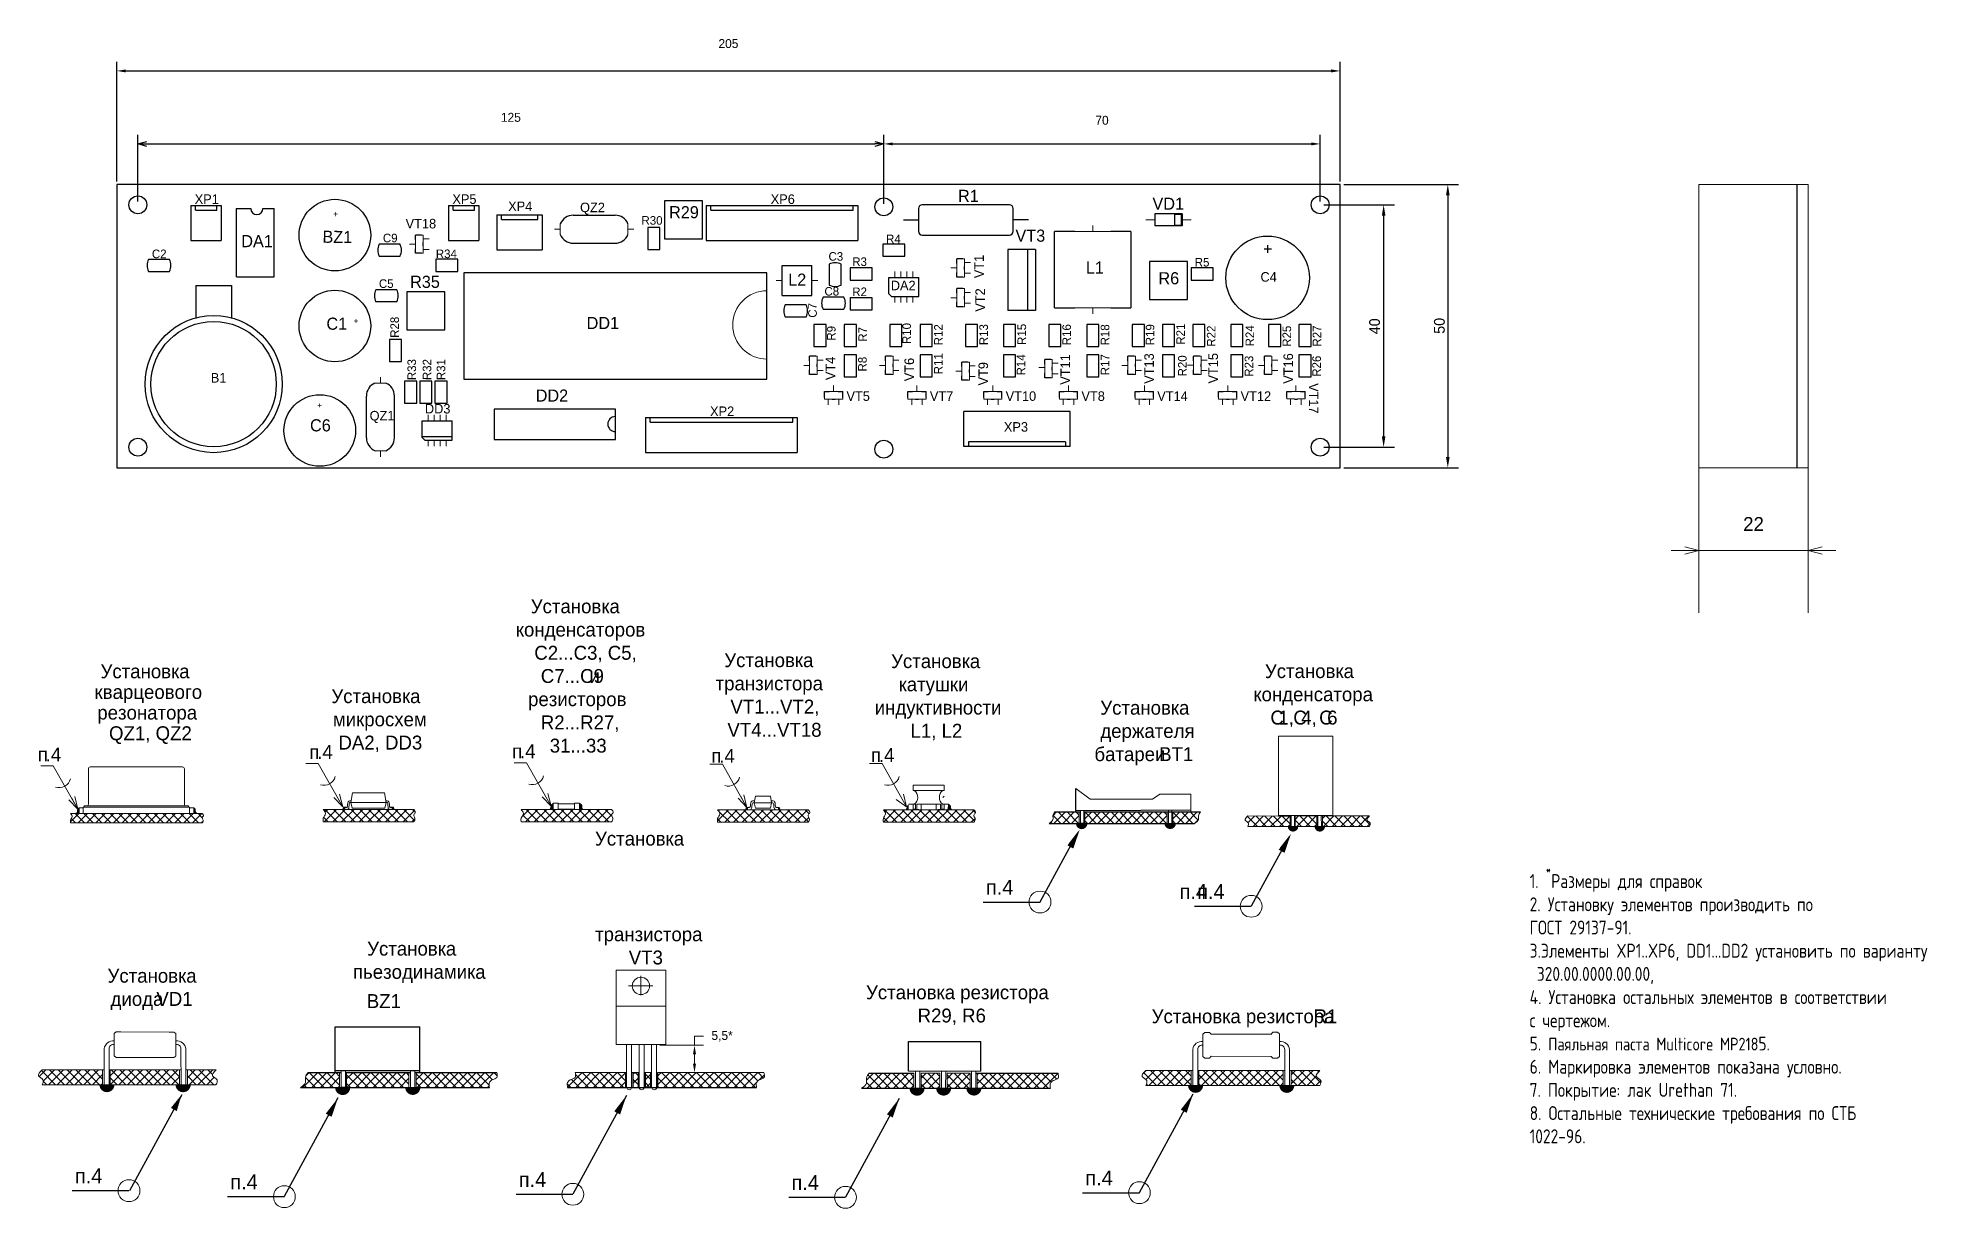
# Model space of a CAD drawing. Extents: x 129.9 to 167.8, y 72.4 to 96.
import ezdxf

# ---------------------------------------------------------------- set-up
doc = ezdxf.new("R2010")
doc.units = 0
doc.header["$MEASUREMENT"] = 0
doc.layers.get('0').update_dxf_attribs({"lineweight": 13})
for name, color, linetype, lineweight in [('BOARD', 7, 'Continuous', 30), ('Пров', 7, 'Continuous', 50), ('текст', 7, 'Continuous', 30), ('тонкая', 7, 'Continuous', 20)]:
    doc.layers.add(name, color=color, linetype=linetype, lineweight=lineweight)
doc.layers.add('TOP_SILK', color=7, linetype='Continuous')
doc.styles.add('GOSTA', font='12_100229_1.ttf')
doc.styles.add('ГОСТ 3.5', font='isocpeui.ttf', dxfattribs={"height": 3.5})
doc.dimstyles.get("Standard").update_dxf_attribs({"dimtxt": 0.18, "dimasz": 0.18, "dimexe": 0.18, "dimexo": 0.0625, "dimgap": 0.09, "dimtad": 0, "dimtih": 1, "dimtoh": 1, "dimdec": 4, "dimzin": 0, "dimdsep": 46, "dimtxsty": 'Standard', "dimcen": 0.09, "dimadec": 0, "dimazin": 0, "dimtfac": 1, "dimtdec": 4, "dimtofl": 0, "dimtmove": 0, "dimatfit": 3, "dimfxl": 1, "dimtolj": 1, "dimtzin": 0, "dimarcsym": 0})

msp = doc.modelspace()

# ---------------------------------------------------------------- texts
at = {"linetype": 'ByBlock'}
for p in [(148.92215, 78.7492), (148.92215, 78.7492), (152.81607, 78.66315), (153.16962, 78.66315), (130.60292, 72.94239), (133.72749, 72.82186), (133.72749, 72.82186), (139.52849, 72.86944), (139.52849, 72.86944), (145.01128, 72.80861), (145.01128, 72.80861), (150.92061, 72.90167), (150.92061, 72.90167)]:
    msp.add_text('п.4', height=0.3, dxfattribs=at).set_placement(p)
at = {"linetype": 'Continuous', "insert": (164.3567, 86.67421), "char_height": 0.28, "attachment_point": 5, "style": 'GOSTA'}
msp.add_mtext('\\P\\P22', dxfattribs=at)
at = {"color": 7, "linetype": 'Continuous', "insert": (143.61687, 75.90192), "char_height": 0.18, "attachment_point": 5}
msp.add_mtext('\\A1;5,5*', dxfattribs=at)
at = {"layer": 'BOARD', "linetype": 'Continuous'}
msp.add_text('50', height=0.216, rotation=90, dxfattribs=at).set_placement((158.14769, 90.03401))
at = {"layer": 'BOARD', "linetype": 'Continuous', "insert": (156.73801, 90.18476), "char_height": 0.216, "attachment_point": 5, "rotation": 90}
msp.add_mtext('\\A1;40', dxfattribs=at)
at = {"layer": 'текст', "linetype": 'Continuous', "style": 'GOSTA'}
for s, p in [('Установка', (139.76946, 84.41134)), ('конденсаторов', (139.46917, 83.94427)), ('C2...C3, C5,', (139.84038, 83.47719)), ('Установка', (143.66148, 83.32792)), ('Установка', (147.01546, 83.30894)), ('Установка', (131.11799, 83.10389)), ('C7...C9 ', (139.97075, 83.01011)), ('и', (140.95096, 83.01011)), ('Установка', (154.53147, 83.1081)), ('кварцеового', (130.99808, 82.68889)), ('Установка', (135.76046, 82.60461)), ('транзистора', (143.48622, 82.86126)), ('катушки', (147.16612, 82.84227)), ('конденсатора', (154.30087, 82.64102)), ('резонатора', (131.05281, 82.27389)), ('резисторов', (139.71473, 82.54345)), ('VT1...VT2,', (143.78323, 82.39418)), ('индуктивности', (146.68524, 82.37519)), ('Установка', (151.22213, 82.37194)), ('С', (154.64236, 82.17394)), ('1, ', (154.80266, 82.17394)), ('С', (155.10274, 82.17394)), ('4, ', (155.26304, 82.17394)), ('С', (155.62298, 82.17394)), ('6', (155.78327, 82.17394)), ('QZ1, QZ2', (131.28853, 81.85848)), ('микросхем', (135.7908, 82.13794)), ('R2...R27,', (139.97116, 82.07637)), ('VT4...VT18', (143.72318, 81.9271)), ('L1, L2', (147.40574, 81.90812)), ('держателя', (151.22254, 81.90487)), ('.4', (130.01511, 81.43136)), ('п', (135.31468, 81.48188)), ('.4', (135.47497, 81.48188)), ('DA2, DD3', (135.90189, 81.67087)), ('п', (139.39275, 81.49608)), ('.4', (139.55304, 81.49608)), ('31...33', (140.15072, 81.60929)), ('.4', (146.77096, 81.41884)), ('батареи ', (151.10345, 81.43779)), ('BT1', (152.40547, 81.43779)), ('п', (129.85482, 81.43136)), ('п', (143.4003, 81.40369)), ('.4', (143.56059, 81.40369)), ('п', (146.61067, 81.41884)), ('Установка', (141.06126, 79.73875)), ('транзистора', (141.06278, 77.81414)), ('Установка', (136.47939, 77.52526)), ('VT3', (141.73962, 77.34707)), ('Установка', (131.25879, 76.98019)), ('пьезодинамика', (136.19386, 77.05819)), ('VD1', (132.24104, 76.51312)), ('BZ1', (136.47226, 76.47001)), ('Установка резистора', (146.51033, 76.64669)), ('диода ', (131.31946, 76.51312)), ('R29, R6', (147.54793, 76.17961)), ('Установка резистора ', (152.25513, 76.16372)), ('R1', (155.50977, 76.16372))]:
    msp.add_text(s, height=0.28, dxfattribs=at).set_placement(p)
at = {"layer": 'текст', "lineweight": 30, "ltscale": 4, "insert": (156.21556, 79.35424), "char_height": 0.28, "attachment_point": 1, "style": 'ГОСТ 3.5'}
msp.add_mtext_dynamic_manual_height_columns('\\pi3.08,l0.56;{\\fGOST type A|b0|i0|c204|p2;1. \\A1;\\H0.7x;\\S*^ ;\\A0;\\H1.4286x;Размеры для справок\\P\\pi3.36,l0.28;2. Установку элементов производить по \\PГОСТ 29137-91. \\P3.Элементы XP1..XP6, DD1\\fGOST type A|b0|i0|c0|p2;...\\fGOST type A|b0|i0|c204|p2;DD2 установить по варианту\\P 320.00.0000.00.00,\\P\\pi3.64,l0;\\fGOST type A|b0|i0|c0|p2;4\\fGOST type A|b0|i0|c204|p2;. Установка остальных элементов в соответствии \\Pс чертежом.\\P\\pi3.08,l0.56;\\fGOST type A|b0|i0|c0|p2;5\\fGOST type A|b0|i0|c204|p2;. \\H0.91665x;Паяльная паста Multicore MP218\\H1.0909x;5. \\P\\fGOST type A|b0|i0|c0|p2;6\\fGOST type A|b0|i0|c204|p2;. Маркировка элементов показана условно.\\P\\fGOST type A|b0|i0|c0|p2;7\\fGOST type A|b0|i0|c204|p2;. Покрытие: лак Urethan 71.\\P\\pt8.96;\\fGOST type A|b0|i0|c0|p2;8\\fGOST type A|b0|i0|c204|p2;. Остальные технические требования по СТБ \\P\\ptz;1022-96.}', width=320.9338517, gutter_width=15, heights=[0], dxfattribs=at)

# ---------------------------------------------------------------- blocks, each defined once
blk = doc.blocks.new('R0805_653')
at = {"layer": 'TOP_SILK', "linetype": 'Continuous'}
for p, q in [((181.356, 81.534), (179.324, 81.534)), ((179.324, 81.534), (179.324, 77.851)), ((181.356, 77.851), (181.356, 81.534)), ((179.324, 77.851), (181.356, 77.851))]:
    blk.add_line(p, q, dxfattribs=at)
blk = doc.blocks.new('R9')
blk.add_blockref('R0805_653', (0, 0))
at = {"layer": 'TOP_SILK'}
blk.add_text('R9', height=1.44, rotation=90, dxfattribs=at).set_placement((182.95, 78.83))
blk = doc.blocks.new('R0805_669')
at = {"layer": 'TOP_SILK', "linetype": 'Continuous'}
for p, q in [((190.881, 94.996), (190.881, 92.964)), ((194.564, 94.996), (190.881, 94.996)), ((194.564, 92.964), (194.564, 94.996)), ((190.881, 92.964), (194.564, 92.964))]:
    blk.add_line(p, q, dxfattribs=at)
blk = doc.blocks.new('R4')
blk.add_blockref('R0805_669', (0, 0))
at = {"layer": 'TOP_SILK'}
blk.add_text('R4', height=1.44, dxfattribs=at).set_placement((191.42, 95.16))
blk = doc.blocks.new('R0805_684')
at = {"layer": 'TOP_SILK', "linetype": 'Continuous'}
for p, q in [((227.076, 81.534), (225.044, 81.534)), ((225.044, 81.534), (225.044, 77.851)), ((227.076, 77.851), (227.076, 81.534)), ((225.044, 77.851), (227.076, 77.851))]:
    blk.add_line(p, q, dxfattribs=at)
blk = doc.blocks.new('R18')
blk.add_blockref('R0805_684', (0, 0))
at = {"layer": 'TOP_SILK'}
blk.add_text('R18', height=1.44, rotation=90, dxfattribs=at).set_placement((228.82, 78.03))
blk = doc.blocks.new('R0805_695')
at = {"layer": 'TOP_SILK', "linetype": 'Continuous'}
for p, q in [((234.696, 81.534), (232.664, 81.534)), ((232.664, 81.534), (232.664, 77.851)), ((234.696, 77.851), (234.696, 81.534)), ((232.664, 77.851), (234.696, 77.851))]:
    blk.add_line(p, q, dxfattribs=at)
blk = doc.blocks.new('R19')
blk.add_blockref('R0805_695', (0, 0))
at = {"layer": 'TOP_SILK'}
blk.add_text('R19', height=1.44, rotation=90, dxfattribs=at).set_placement((236.37, 78.05))
blk = doc.blocks.new('R0805_708')
at = {"layer": 'TOP_SILK', "linetype": 'Continuous'}
for p, q in [((257.556, 81.534), (255.524, 81.534)), ((255.524, 81.534), (255.524, 77.851)), ((257.556, 77.851), (257.556, 81.534)), ((255.524, 77.851), (257.556, 77.851))]:
    blk.add_line(p, q, dxfattribs=at)
blk = doc.blocks.new('R25')
blk.add_blockref('R0805_708', (0, 0))
at = {"layer": 'TOP_SILK'}
blk.add_text('R25', height=1.44, rotation=90, dxfattribs=at).set_placement((259.29, 77.8))
blk = doc.blocks.new('R0805_721')
at = {"layer": 'TOP_SILK', "linetype": 'Continuous'}
for p, q in [((117.856, 72.009), (115.824, 72.009)), ((115.824, 72.009), (115.824, 68.326)), ((117.856, 68.326), (117.856, 72.009)), ((115.824, 68.326), (117.856, 68.326))]:
    blk.add_line(p, q, dxfattribs=at)
blk = doc.blocks.new('R31')
blk.add_blockref('R0805_721', (0, 0))
at = {"layer": 'TOP_SILK'}
blk.add_text('R31', height=1.44, rotation=90, dxfattribs=at).set_placement((117.55, 72.2))
blk = doc.blocks.new('R0805_732')
at = {"layer": 'TOP_SILK', "linetype": 'Continuous'}
for p, q in [((115.951, 92.456), (115.951, 90.424)), ((119.634, 92.456), (115.951, 92.456)), ((119.634, 90.424), (119.634, 92.456)), ((115.951, 90.424), (119.634, 90.424))]:
    blk.add_line(p, q, dxfattribs=at)
blk = doc.blocks.new('R34')
blk.add_blockref('R0805_732', (0, 0))
at = {"layer": 'TOP_SILK'}
blk.add_text('R34', height=1.44, dxfattribs=at).set_placement((115.97, 92.66))
blk = doc.blocks.new('SOT_23_743')
at = {"layer": 'TOP_SILK', "linetype": 'Continuous'}
for p, q in [((178.6128, 75.438), (178.6128, 76.2)), ((179.6288, 76.2), (178.6128, 76.2)), ((178.6128, 73.152), (178.6128, 73.914)), ((179.6288, 73.152), (178.6128, 73.152)), ((179.8828, 74.422), (179.8828, 74.93))]:
    blk.add_line(p, q, dxfattribs=at)
blk = doc.blocks.new('VT4')
at = {"linetype": 'Continuous'}
for p, q in [((179.88, 76.2), (179.63, 76.2)), ((179.88, 74.93), (179.88, 76.2)), ((178.61, 74.68), (177.61, 74.68)), ((178.61, 73.91), (178.61, 75.44)), ((179.63, 73.15), (179.88, 73.15)), ((179.88, 75.56), (180.88, 75.56)), ((179.88, 74.42), (179.88, 73.15)), ((179.88, 73.79), (180.88, 73.79))]:
    blk.add_line(p, q, dxfattribs=at)
blk.add_blockref('SOT_23_743', (0, 0))
at = {"layer": 'TOP_SILK'}
blk.add_text('VT4', height=1.6, rotation=90, dxfattribs=at).set_placement((182.89, 72.2))
blk = doc.blocks.new('R0805_756')
at = {"layer": 'TOP_SILK', "linetype": 'Continuous'}
for p, q in [((185.381, 86.016), (185.381, 83.984)), ((189.064, 86.016), (185.381, 86.016)), ((189.064, 83.984), (189.064, 86.016)), ((185.381, 83.984), (189.064, 83.984))]:
    blk.add_line(p, q, dxfattribs=at)
blk = doc.blocks.new('R2')
blk.add_blockref('R0805_756', (0, 0))
at = {"layer": 'TOP_SILK'}
blk.add_text('R2', height=1.44, dxfattribs=at).set_placement((185.75, 86.29))
blk = doc.blocks.new('R0805_767')
at = {"layer": 'TOP_SILK', "linetype": 'Continuous'}
for p, q in [((185.381, 91.016), (185.381, 88.984)), ((189.064, 91.016), (185.381, 91.016)), ((185.381, 88.984), (189.064, 88.984)), ((189.064, 88.984), (189.064, 91.016))]:
    blk.add_line(p, q, dxfattribs=at)
blk = doc.blocks.new('R3')
blk.add_blockref('R0805_767', (0, 0))
at = {"layer": 'TOP_SILK'}
blk.add_text('R3', height=1.44, dxfattribs=at).set_placement((185.75, 91.34))
blk = doc.blocks.new('R0805_779')
at = {"layer": 'TOP_SILK', "linetype": 'Continuous'}
for p, q in [((227.076, 76.454), (225.044, 76.454)), ((225.044, 76.454), (225.044, 72.771)), ((227.076, 72.771), (227.076, 76.454)), ((225.044, 72.771), (227.076, 72.771))]:
    blk.add_line(p, q, dxfattribs=at)
blk = doc.blocks.new('R17')
blk.add_blockref('R0805_779', (0, 0))
at = {"layer": 'TOP_SILK'}
blk.add_text('R17', height=1.44, rotation=90, dxfattribs=at).set_placement((228.83, 73.02))
blk = doc.blocks.new('SOT_23_790')
at = {"layer": 'TOP_SILK', "linetype": 'Continuous'}
for p, q in [((231.9528, 75.438), (231.9528, 76.2)), ((232.9688, 76.2), (231.9528, 76.2)), ((231.9528, 73.152), (231.9528, 73.914)), ((232.9688, 73.152), (231.9528, 73.152)), ((233.2228, 74.422), (233.2228, 74.93))]:
    blk.add_line(p, q, dxfattribs=at)
blk = doc.blocks.new('VT13')
at = {"linetype": 'Continuous'}
for p, q in [((232.97, 76.2), (233.22, 76.2)), ((233.22, 74.93), (233.22, 76.2)), ((233.22, 76.2), (233.22, 76.2)), ((231.95, 74.68), (230.95, 74.68)), ((231.95, 75.44), (231.95, 73.91)), ((232.97, 73.15), (233.22, 73.15)), ((233.22, 75.56), (234.22, 75.56)), ((233.22, 73.15), (233.22, 74.42)), ((233.22, 73.79), (234.22, 73.79))]:
    blk.add_line(p, q, dxfattribs=at)
blk.add_blockref('SOT_23_790', (0, 0))
at = {"layer": 'TOP_SILK'}
blk.add_text('VT13', height=1.6, rotation=90, dxfattribs=at).set_placement((236.29, 71.59))
blk = doc.blocks.new('SOT_23_803')
at = {"layer": 'TOP_SILK', "linetype": 'Continuous'}
for p, q in [((254.8128, 75.438), (254.8128, 76.2)), ((255.8288, 76.2), (254.8128, 76.2)), ((254.8128, 73.152), (254.8128, 73.914)), ((255.8288, 73.152), (254.8128, 73.152)), ((256.0828, 74.422), (256.0828, 74.93))]:
    blk.add_line(p, q, dxfattribs=at)
blk = doc.blocks.new('VT16')
at = {"linetype": 'Continuous'}
for p, q in [((256.08, 76.2), (255.83, 76.2)), ((256.08, 74.93), (256.08, 76.2)), ((254.81, 74.68), (253.81, 74.68)), ((254.81, 75.44), (254.81, 73.91)), ((256.08, 73.15), (255.83, 73.15)), ((256.08, 75.56), (257.08, 75.56)), ((256.08, 74.42), (256.08, 73.15)), ((256.08, 73.79), (257.08, 73.79))]:
    blk.add_line(p, q, dxfattribs=at)
blk.add_blockref('SOT_23_803', (0, 0))
at = {"layer": 'TOP_SILK'}
blk.add_text('VT16', height=1.6, rotation=90, dxfattribs=at).set_placement((259.61, 71.6))
blk = doc.blocks.new('C0805_820')
at = {"layer": 'TOP_SILK', "linetype": 'Continuous'}
for p, q in [((109.43, 87.36), (105.93, 87.36)), ((105.93, 85.36), (109.43, 85.36))]:
    blk.add_line(p, q, dxfattribs=at)
for centre, start, end in [((107.93, 86.36), 153.4, 206.6), ((107.43, 86.36), 333.4, 26.6)]:
    blk.add_arc(centre, 2.24, start, end, dxfattribs=at)
blk = doc.blocks.new('C5')
blk.add_blockref('C0805_820', (0, 0))
at = {"layer": 'TOP_SILK'}
blk.add_text('C5', height=1.44, dxfattribs=at).set_placement((106.43, 87.66))
blk = doc.blocks.new('R0805_831')
at = {"layer": 'TOP_SILK', "linetype": 'Continuous'}
for p, q in [((153.516, 97.794), (151.484, 97.794)), ((151.484, 97.794), (151.484, 94.111)), ((153.516, 94.111), (153.516, 97.794)), ((151.484, 94.111), (153.516, 94.111))]:
    blk.add_line(p, q, dxfattribs=at)
blk = doc.blocks.new('R30')
blk.add_blockref('R0805_831', (0, 0))
at = {"layer": 'TOP_SILK'}
blk.add_text('R30', height=1.44, dxfattribs=at).set_placement((150.43, 98.26))
blk = doc.blocks.new('C0805_843')
at = {"layer": 'TOP_SILK', "linetype": 'Continuous'}
for p, q in [((184.36, 86.09), (180.86, 86.09)), ((180.86, 84.09), (184.36, 84.09))]:
    blk.add_line(p, q, dxfattribs=at)
for centre, start, end in [((182.86, 85.09), 153.4, 206.6), ((182.36, 85.09), 333.4, 26.6)]:
    blk.add_arc(centre, 2.24, start, end, dxfattribs=at)
blk = doc.blocks.new('C8')
blk.add_blockref('C0805_843', (0, 0))
at = {"layer": 'TOP_SILK'}
blk.add_text('C8', height=1.44, dxfattribs=at).set_placement((181.09, 86.38))
blk = doc.blocks.new('R0805_857')
at = {"layer": 'TOP_SILK', "linetype": 'Continuous'}
for p, q in [((206.756, 81.534), (204.724, 81.534)), ((204.724, 81.534), (204.724, 77.851)), ((206.756, 77.851), (206.756, 81.534)), ((204.724, 77.851), (206.756, 77.851))]:
    blk.add_line(p, q, dxfattribs=at)
blk = doc.blocks.new('R13')
blk.add_blockref('R0805_857', (0, 0))
at = {"layer": 'TOP_SILK'}
blk.add_text('R13', height=1.44, rotation=90, dxfattribs=at).set_placement((208.49, 78.07))
blk = doc.blocks.new('R0805_868')
at = {"layer": 'TOP_SILK', "linetype": 'Continuous'}
for p, q in [((213.106, 81.534), (211.074, 81.534)), ((211.074, 81.534), (211.074, 77.851)), ((213.106, 77.851), (213.106, 81.534)), ((211.074, 77.851), (213.106, 77.851))]:
    blk.add_line(p, q, dxfattribs=at)
blk = doc.blocks.new('R15')
blk.add_blockref('R0805_868', (0, 0))
at = {"layer": 'TOP_SILK'}
blk.add_text('R15', height=1.44, rotation=90, dxfattribs=at).set_placement((214.88, 78.11))
blk = doc.blocks.new('R0805_879')
at = {"layer": 'TOP_SILK', "linetype": 'Continuous'}
for p, q in [((194.056, 81.534), (192.024, 81.534)), ((192.024, 81.534), (192.024, 77.851)), ((194.056, 77.851), (194.056, 81.534)), ((192.024, 77.851), (194.056, 77.851))]:
    blk.add_line(p, q, dxfattribs=at)
blk = doc.blocks.new('R10')
blk.add_blockref('R0805_879', (0, 0))
at = {"layer": 'TOP_SILK'}
blk.add_text('R10', height=1.44, rotation=90, dxfattribs=at).set_placement((195.58, 78.25))
blk = doc.blocks.new('R0805_890')
at = {"layer": 'TOP_SILK', "linetype": 'Continuous'}
for p, q in [((199.136, 81.534), (197.104, 81.534)), ((197.104, 81.534), (197.104, 77.851)), ((199.136, 77.851), (199.136, 81.534)), ((197.104, 77.851), (199.136, 77.851))]:
    blk.add_line(p, q, dxfattribs=at)
blk = doc.blocks.new('R12')
blk.add_blockref('R0805_890', (0, 0))
at = {"layer": 'TOP_SILK'}
blk.add_text('R12', height=1.44, rotation=90, dxfattribs=at).set_placement((200.91, 78.04))
blk = doc.blocks.new('R0805_901')
at = {"layer": 'TOP_SILK', "linetype": 'Continuous'}
for p, q in [((239.776, 81.534), (237.744, 81.534)), ((237.744, 81.534), (237.744, 77.851)), ((239.776, 77.851), (239.776, 81.534)), ((237.744, 77.851), (239.776, 77.851))]:
    blk.add_line(p, q, dxfattribs=at)
blk = doc.blocks.new('R21')
blk.add_blockref('R0805_901', (0, 0))
at = {"layer": 'TOP_SILK'}
blk.add_text('R21', height=1.44, rotation=90, dxfattribs=at).set_placement((241.49, 78.14))
blk = doc.blocks.new('R0805_912')
at = {"layer": 'TOP_SILK', "linetype": 'Continuous'}
for p, q in [((244.856, 81.534), (242.824, 81.534)), ((242.824, 81.534), (242.824, 77.851)), ((244.856, 77.851), (244.856, 81.534)), ((242.824, 77.851), (244.856, 77.851))]:
    blk.add_line(p, q, dxfattribs=at)
blk = doc.blocks.new('R22')
blk.add_blockref('R0805_912', (0, 0))
at = {"layer": 'TOP_SILK'}
blk.add_text('R22', height=1.44, rotation=90, dxfattribs=at).set_placement((246.62, 77.81))
blk = doc.blocks.new('R0805_923')
at = {"layer": 'TOP_SILK', "linetype": 'Continuous'}
for p, q in [((262.636, 81.534), (260.604, 81.534)), ((260.604, 81.534), (260.604, 77.851)), ((262.636, 77.851), (262.636, 81.534)), ((260.604, 77.851), (262.636, 77.851))]:
    blk.add_line(p, q, dxfattribs=at)
blk = doc.blocks.new('R27')
blk.add_blockref('R0805_923', (0, 0))
at = {"layer": 'TOP_SILK'}
blk.add_text('R27', height=1.44, rotation=90, dxfattribs=at).set_placement((264.34, 77.83))
blk = doc.blocks.new('C0805_934')
at = {"layer": 'TOP_SILK', "linetype": 'Continuous'}
for p, q in [((71.33, 92.44), (67.83, 92.44)), ((67.83, 90.44), (71.33, 90.44))]:
    blk.add_line(p, q, dxfattribs=at)
for centre, start, end in [((69.83, 91.44), 153.4, 206.6), ((69.33, 91.44), 333.4, 26.6)]:
    blk.add_arc(centre, 2.24, start, end, dxfattribs=at)
blk = doc.blocks.new('C2')
blk.add_blockref('C0805_934', (0, 0))
at = {"layer": 'TOP_SILK'}
blk.add_text('C2', height=1.44, dxfattribs=at).set_placement((68.39, 92.65))
blk = doc.blocks.new('XT_WF2_945')
at = {"layer": 'TOP_SILK', "linetype": 'Continuous'}
for p, q in [((74.93, 101.473), (74.93, 95.631)), ((74.93, 101.473), (80.01, 101.473)), ((75.692, 100.711), (75.692, 101.473)), ((79.248, 100.711), (79.248, 101.473)), ((80.01, 101.473), (80.01, 95.631)), ((75.692, 100.711), (79.248, 100.711)), ((74.93, 95.631), (80.01, 95.631))]:
    blk.add_line(p, q, dxfattribs=at)
blk = doc.blocks.new('XP1')
blk.add_blockref('XT_WF2_945', (0, 0))
at = {"layer": 'TOP_SILK'}
blk.add_text('XP1', height=1.6, dxfattribs=at).set_placement((75.56375, 101.745))
blk = doc.blocks.new('R0805_958')
at = {"layer": 'TOP_SILK', "linetype": 'Continuous'}
for p, q in [((110.236, 78.994), (108.204, 78.994)), ((108.204, 78.994), (108.204, 75.311)), ((110.236, 75.311), (110.236, 78.994)), ((108.204, 75.311), (110.236, 75.311))]:
    blk.add_line(p, q, dxfattribs=at)
blk = doc.blocks.new('R28')
blk.add_blockref('R0805_958', (0, 0))
at = {"layer": 'TOP_SILK'}
blk.add_text('R28', height=1.44, rotation=90, dxfattribs=at).set_placement((109.79, 79.3))
blk = doc.blocks.new('R0805_969')
at = {"layer": 'TOP_SILK', "linetype": 'Continuous'}
for p, q in [((112.776, 72.009), (110.744, 72.009)), ((110.744, 72.009), (110.744, 68.326)), ((112.776, 68.326), (112.776, 72.009)), ((110.744, 68.326), (112.776, 68.326))]:
    blk.add_line(p, q, dxfattribs=at)
blk = doc.blocks.new('R33')
blk.add_blockref('R0805_969', (0, 0))
at = {"layer": 'TOP_SILK'}
blk.add_text('R33', height=1.44, rotation=90, dxfattribs=at).set_placement((112.6525, 72.20061))
blk = doc.blocks.new('R0805_980')
at = {"layer": 'TOP_SILK', "linetype": 'Continuous'}
for p, q in [((115.316, 72.009), (113.284, 72.009)), ((113.284, 72.009), (113.284, 68.326)), ((115.316, 68.326), (115.316, 72.009)), ((113.284, 68.326), (115.316, 68.326))]:
    blk.add_line(p, q, dxfattribs=at)
blk = doc.blocks.new('R32')
blk.add_blockref('R0805_980', (0, 0))
at = {"layer": 'TOP_SILK'}
blk.add_text('R32', height=1.44, rotation=89.6230125, dxfattribs=at).set_placement((115.1925, 72.20061))
blk = doc.blocks.new('3362H_991')
at = {"layer": 'TOP_SILK', "linetype": 'Continuous'}
for p, q in [((111.125, 86.995), (111.125, 80.645)), ((117.475, 86.995), (111.125, 86.995)), ((117.475, 80.645), (117.475, 86.995)), ((111.125, 80.645), (117.475, 80.645))]:
    blk.add_line(p, q, dxfattribs=at)
blk = doc.blocks.new('R35')
blk.add_blockref('3362H_991', (0, 0))
at = {"layer": 'TOP_SILK'}
blk.add_text('R35', height=2.032, dxfattribs=at).set_placement((111.66, 87.67))
blk = doc.blocks.new('XT_WF2_1003')
at = {"layer": 'TOP_SILK', "linetype": 'Continuous'}
for p, q in [((118.11, 101.473), (118.11, 95.631)), ((118.11, 101.473), (123.19, 101.473)), ((118.872, 100.711), (118.872, 101.473)), ((122.428, 100.711), (122.428, 101.473)), ((123.19, 101.473), (123.19, 95.631)), ((118.872, 100.711), (122.428, 100.711)), ((118.11, 95.631), (123.19, 95.631))]:
    blk.add_line(p, q, dxfattribs=at)
blk = doc.blocks.new('XP5')
blk.add_blockref('XT_WF2_1003', (0, 0))
at = {"layer": 'TOP_SILK'}
blk.add_text('XP5', height=1.6, dxfattribs=at).set_placement((118.74375, 101.745))
blk = doc.blocks.new('C0805_1016')
at = {"layer": 'TOP_SILK', "linetype": 'Continuous'}
for p, q in [((181.88, 91.65), (181.88, 88.15)), ((183.88, 88.15), (183.88, 91.65))]:
    blk.add_line(p, q, dxfattribs=at)
for centre, start, end in [((182.88, 89.65), 63.4, 116.6), ((182.88, 90.15), 243.4, 296.6)]:
    blk.add_arc(centre, 2.24, start, end, dxfattribs=at)
blk = doc.blocks.new('C3')
blk.add_blockref('C0805_1016', (0, 0))
at = {"layer": 'TOP_SILK'}
blk.add_text('C3', height=1.44, dxfattribs=at).set_placement((181.77, 92.22))
blk = doc.blocks.new('IND_1027')
at = {"layer": 'TOP_SILK', "linetype": 'Continuous'}
for p, q in [((173.99, 86.4), (173.99, 91.4)), ((173.99, 91.4), (178.99, 91.4)), ((178.99, 86.4), (178.99, 91.4)), ((173.99, 86.4), (178.99, 86.4))]:
    blk.add_line(p, q, dxfattribs=at)
blk = doc.blocks.new('L2')
at = {"linetype": 'Continuous'}
for p, q in [((173.99, 88.9), (172.99, 88.9)), ((173.99, 91.4), (173.99, 90.4)), ((178.99, 88.9), (179.99, 88.9))]:
    blk.add_line(p, q, dxfattribs=at)
blk.add_blockref('IND_1027', (0, 0))
at = {"layer": 'TOP_SILK'}
blk.add_text('L2', height=2.032, dxfattribs=at).set_placement((175.02, 88.03))
blk = doc.blocks.new('C0805_1041')
at = {"layer": 'TOP_SILK', "linetype": 'Continuous'}
for p, q in [((178.01, 84.82), (174.51, 84.82)), ((174.51, 82.82), (178.01, 82.82))]:
    blk.add_line(p, q, dxfattribs=at)
for centre, start, end in [((176.51, 83.82), 153.4, 206.6), ((176.01, 83.82), 333.4, 26.6)]:
    blk.add_arc(centre, 2.24, start, end, dxfattribs=at)
blk = doc.blocks.new('C7')
blk.add_blockref('C0805_1041', (0, 0))
at = {"layer": 'TOP_SILK'}
blk.add_text('C7', height=1.44, rotation=90, dxfattribs=at).set_placement((179.81, 82.67))
blk = doc.blocks.new('DA2')
at = {"linetype": 'Continuous'}
for p, q in [((191.9, 89.4), (192.9, 89.4)), ((192.9, 89.4), (192.9, 90.4)), ((192.9, 90.4), (192.9, 89.4)), ((192.9, 89.4), (193.9, 89.4)), ((193.9, 89.4), (193.9, 90.4)), ((193.9, 90.4), (193.9, 89.4)), ((193.9, 89.4), (194.9, 89.4)), ((194.9, 89.4), (194.9, 90.4)), ((194.9, 90.4), (194.9, 89.4)), ((194.9, 89.4), (195.9, 89.4)), ((195.9, 89.4), (195.9, 90.4)), ((193.9, 86.2), (192.9, 86.2)), ((192.9, 86.2), (192.9, 85.2)), ((194.9, 86.2), (193.9, 86.2)), ((193.9, 86.2), (193.9, 85.2)), ((193.9, 85.2), (193.9, 86.2)), ((195.9, 86.2), (194.9, 86.2)), ((194.9, 86.2), (194.9, 85.2)), ((194.9, 85.2), (194.9, 86.2)), ((196.9, 86.2), (195.9, 86.2)), ((195.9, 86.2), (195.9, 85.2)), ((195.9, 85.2), (195.9, 86.2))]:
    blk.add_line(p, q, dxfattribs=at)
at = {"layer": 'TOP_SILK', "linetype": 'Continuous'}
for p, q in [((191.9, 89.4), (196.9, 89.4)), ((191.9, 86.65), (191.9, 89.4)), ((196.9, 86.2), (196.9, 89.4)), ((191.9, 86.65), (192.35, 86.2)), ((192.35, 86.2), (196.9, 86.2))]:
    blk.add_line(p, q, dxfattribs=at)
at = {"layer": 'TOP_SILK'}
blk.add_text('DA2', height=1.6, dxfattribs=at).set_placement((192.21, 87.27))
blk = doc.blocks.new('SOT_23_BEC__1072')
at = {"layer": 'TOP_SILK', "linetype": 'Continuous'}
for p, q in [((203.2728, 86.778), (203.2728, 87.54)), ((204.2888, 87.54), (203.2728, 87.54)), ((204.5428, 85.762), (204.5428, 86.27)), ((203.2728, 84.492), (203.2728, 85.254)), ((204.2888, 84.492), (203.2728, 84.492))]:
    blk.add_line(p, q, dxfattribs=at)
blk = doc.blocks.new('VT2')
at = {"linetype": 'Continuous'}
for p, q in [((203.27, 86.02), (202.27, 86.02)), ((203.27, 86.78), (203.27, 85.25)), ((204.54, 87.54), (204.29, 87.54)), ((204.54, 86.27), (204.54, 87.54)), ((204.54, 86.91), (205.54, 86.91)), ((204.54, 85.76), (204.54, 84.49)), ((204.54, 84.49), (204.29, 84.49)), ((204.54, 85.13), (205.54, 85.13))]:
    blk.add_line(p, q, dxfattribs=at)
blk.add_blockref('SOT_23_BEC__1072', (0, 0))
at = {"layer": 'TOP_SILK'}
blk.add_text('VT2', height=1.6, rotation=90, dxfattribs=at).set_placement((207.99, 83.68))
blk = doc.blocks.new('SOT_23_1085')
at = {"layer": 'TOP_SILK', "linetype": 'Continuous'}
for p, q in [((204.0128, 74.168), (204.0128, 74.93)), ((205.0288, 74.93), (204.0128, 74.93)), ((205.2828, 73.152), (205.2828, 73.66)), ((204.0128, 71.882), (204.0128, 72.644)), ((205.0288, 71.882), (204.0128, 71.882))]:
    blk.add_line(p, q, dxfattribs=at)
blk = doc.blocks.new('VT9')
at = {"linetype": 'Continuous'}
for p, q in [((204.01, 73.41), (203.01, 73.41)), ((204.01, 74.17), (204.01, 72.64)), ((205.28, 74.93), (205.03, 74.93)), ((205.28, 73.66), (205.28, 74.93)), ((205.28, 74.3), (206.28, 74.3)), ((205.28, 73.15), (205.28, 71.88)), ((205.28, 71.88), (205.03, 71.88)), ((205.28, 72.52), (206.28, 72.52))]:
    blk.add_line(p, q, dxfattribs=at)
blk.add_blockref('SOT_23_1085', (0, 0))
at = {"layer": 'TOP_SILK'}
blk.add_text('VT9', height=1.6, rotation=90, dxfattribs=at).set_placement((208.41, 71))
blk = doc.blocks.new('R0805_1098')
at = {"layer": 'TOP_SILK', "linetype": 'Continuous'}
for p, q in [((213.106, 76.454), (211.074, 76.454)), ((211.074, 76.454), (211.074, 72.771)), ((213.106, 72.771), (213.106, 76.454)), ((211.074, 72.771), (213.106, 72.771))]:
    blk.add_line(p, q, dxfattribs=at)
blk = doc.blocks.new('R14')
blk.add_blockref('R0805_1098', (0, 0))
at = {"layer": 'TOP_SILK'}
blk.add_text('R14', height=1.44, rotation=90, dxfattribs=at).set_placement((214.75, 72.99))
blk = doc.blocks.new('TO_220_1109')
at = {"layer": 'TOP_SILK', "linetype": 'Continuous'}
for p, q in [((216.43, 94.1), (211.83, 94.1)), ((211.83, 94.1), (211.83, 83.88)), ((215.11, 94.1), (215.11, 83.88)), ((216.43, 94.1), (216.43, 83.88)), ((216.43, 83.88), (211.83, 83.88))]:
    blk.add_line(p, q, dxfattribs=at)
blk = doc.blocks.new('VT3')
blk.add_blockref('TO_220_1109', (0, 0))
at = {"layer": 'TOP_SILK'}
blk.add_text('VT3', height=2.032, dxfattribs=at).set_placement((213.1, 95.41))
blk = doc.blocks.new('SOT_23_1122')
at = {"layer": 'TOP_SILK', "linetype": 'Continuous'}
for p, q in [((191.3128, 75.438), (191.3128, 76.2)), ((192.3288, 76.2), (191.3128, 76.2)), ((191.3128, 73.152), (191.3128, 73.914)), ((192.3288, 73.152), (191.3128, 73.152)), ((192.5828, 74.422), (192.5828, 74.93))]:
    blk.add_line(p, q, dxfattribs=at)
blk = doc.blocks.new('VT6')
at = {"linetype": 'Continuous'}
for p, q in [((192.58, 76.2), (192.33, 76.2)), ((192.58, 74.93), (192.58, 76.2)), ((191.31, 74.68), (190.31, 74.68)), ((191.31, 75.44), (191.31, 73.91)), ((192.58, 73.15), (192.33, 73.15)), ((192.58, 75.56), (193.58, 75.56)), ((192.58, 74.42), (192.58, 73.15)), ((192.58, 73.79), (193.58, 73.79))]:
    blk.add_line(p, q, dxfattribs=at)
blk.add_blockref('SOT_23_1122', (0, 0))
at = {"layer": 'TOP_SILK'}
blk.add_text('VT6', height=1.6, rotation=90, dxfattribs=at).set_placement((196.1, 72.02))
blk = doc.blocks.new('R0805_1135')
at = {"layer": 'TOP_SILK', "linetype": 'Continuous'}
for p, q in [((199.136, 76.454), (197.104, 76.454)), ((197.104, 76.454), (197.104, 72.771)), ((199.136, 72.771), (199.136, 76.454)), ((197.104, 72.771), (199.136, 72.771))]:
    blk.add_line(p, q, dxfattribs=at)
blk = doc.blocks.new('R11')
blk.add_blockref('R0805_1135', (0, 0))
at = {"layer": 'TOP_SILK'}
blk.add_text('R11', height=1.44, rotation=90, dxfattribs=at).set_placement((200.88, 73.18))
blk = doc.blocks.new('SOT_23_BEC__1146')
at = {"layer": 'TOP_SILK', "linetype": 'Continuous'}
for p, q in [((207.772, 70.3072), (208.534, 70.3072)), ((207.772, 69.2912), (207.772, 70.3072)), ((210.058, 70.3072), (210.82, 70.3072)), ((210.82, 69.2912), (210.82, 70.3072)), ((209.042, 69.0372), (209.55, 69.0372))]:
    blk.add_line(p, q, dxfattribs=at)
blk = doc.blocks.new('VT10')
at = {"linetype": 'Continuous'}
for p, q in [((208.534, 70.3072), (210.058, 70.3072)), ((209.296, 70.3072), (209.296, 71.3072)), ((207.772, 69.2912), (207.772, 69.0372)), ((207.772, 69.0372), (209.042, 69.0372)), ((208.407, 69.0372), (208.407, 68.0372)), ((209.55, 69.0372), (210.82, 69.0372)), ((210.185, 69.0372), (210.185, 68.0372)), ((210.82, 69.2912), (210.82, 69.0372))]:
    blk.add_line(p, q, dxfattribs=at)
blk.add_blockref('SOT_23_BEC__1146', (0, 0))
at = {"layer": 'TOP_SILK'}
blk.add_text('VT10', height=1.6, dxfattribs=at).set_placement((211.455, 68.725))
blk = doc.blocks.new('SOT_23_BEC__1159')
at = {"layer": 'TOP_SILK', "linetype": 'Continuous'}
for p, q in [((195.072, 70.3072), (195.834, 70.3072)), ((195.072, 69.2912), (195.072, 70.3072)), ((197.358, 70.3072), (198.12, 70.3072)), ((198.12, 69.2912), (198.12, 70.3072)), ((196.342, 69.0372), (196.85, 69.0372))]:
    blk.add_line(p, q, dxfattribs=at)
blk = doc.blocks.new('VT7')
at = {"linetype": 'Continuous'}
for p, q in [((195.834, 70.3072), (197.358, 70.3072)), ((196.596, 70.3072), (196.596, 71.3072)), ((195.072, 69.0372), (195.072, 69.2912)), ((196.342, 69.0372), (195.072, 69.0372)), ((195.707, 69.0372), (195.707, 68.0372)), ((196.85, 69.0372), (198.12, 69.0372)), ((197.485, 69.0372), (197.485, 68.0372)), ((198.12, 69.0372), (198.12, 69.2912))]:
    blk.add_line(p, q, dxfattribs=at)
blk.add_blockref('SOT_23_BEC__1159', (0, 0))
at = {"layer": 'TOP_SILK'}
blk.add_text('VT7', height=1.6, dxfattribs=at).set_placement((198.755, 68.725))
blk = doc.blocks.new('R0805_1172')
at = {"layer": 'TOP_SILK', "linetype": 'Continuous'}
for p, q in [((241.611, 91.016), (241.611, 88.984)), ((245.294, 91.016), (241.611, 91.016)), ((241.611, 88.984), (245.294, 88.984)), ((245.294, 88.984), (245.294, 91.016))]:
    blk.add_line(p, q, dxfattribs=at)
blk = doc.blocks.new('R5')
blk.add_blockref('R0805_1172', (0, 0))
at = {"layer": 'TOP_SILK'}
blk.add_text('R5', height=1.44, dxfattribs=at).set_placement((242.2, 91.25))
blk = doc.blocks.new('SOT_23_BEC__1183')
at = {"layer": 'TOP_SILK', "linetype": 'Continuous'}
for p, q in [((233.172, 70.3072), (233.934, 70.3072)), ((233.172, 69.2912), (233.172, 70.3072)), ((235.458, 70.3072), (236.22, 70.3072)), ((236.22, 69.2912), (236.22, 70.3072)), ((234.442, 69.0372), (234.95, 69.0372))]:
    blk.add_line(p, q, dxfattribs=at)
blk = doc.blocks.new('VT14')
at = {"linetype": 'Continuous'}
for p, q in [((233.934, 70.3072), (235.458, 70.3072)), ((234.696, 70.3072), (234.696, 71.3072)), ((233.172, 69.0372), (233.172, 69.2912)), ((234.442, 69.0372), (233.172, 69.0372)), ((233.807, 69.0372), (233.807, 68.0372)), ((234.95, 69.0372), (236.22, 69.0372)), ((235.585, 69.0372), (235.585, 68.0372)), ((236.22, 69.0372), (236.22, 69.2912))]:
    blk.add_line(p, q, dxfattribs=at)
blk.add_blockref('SOT_23_BEC__1183', (0, 0))
at = {"layer": 'TOP_SILK'}
blk.add_text('VT14', height=1.6, dxfattribs=at).set_placement((236.855, 68.725))
blk = doc.blocks.new('SOT_23_BEC__1196')
at = {"layer": 'TOP_SILK', "linetype": 'Continuous'}
for p, q in [((220.472, 70.3072), (221.234, 70.3072)), ((220.472, 69.2912), (220.472, 70.3072)), ((222.758, 70.3072), (223.52, 70.3072)), ((223.52, 69.2912), (223.52, 70.3072)), ((221.742, 69.0372), (222.25, 69.0372))]:
    blk.add_line(p, q, dxfattribs=at)
blk = doc.blocks.new('VT8')
at = {"linetype": 'Continuous'}
for p, q in [((221.234, 70.3072), (222.758, 70.3072)), ((221.996, 70.3072), (221.996, 71.3072)), ((220.472, 69.2912), (220.472, 69.0372)), ((220.472, 69.0372), (221.742, 69.0372)), ((221.107, 69.0372), (221.107, 68.0372)), ((222.25, 69.0372), (223.52, 69.0372)), ((222.885, 69.0372), (222.885, 68.0372)), ((223.52, 69.0372), (223.52, 69.2912))]:
    blk.add_line(p, q, dxfattribs=at)
blk.add_blockref('SOT_23_BEC__1196', (0, 0))
at = {"layer": 'TOP_SILK'}
blk.add_text('VT8', height=1.6, dxfattribs=at).set_placement((224.155, 68.725))
blk = doc.blocks.new('R0805_1209')
at = {"layer": 'TOP_SILK', "linetype": 'Continuous'}
for p, q in [((239.776, 76.454), (237.744, 76.454)), ((237.744, 76.454), (237.744, 72.771)), ((239.776, 72.771), (239.776, 76.454)), ((237.744, 72.771), (239.776, 72.771))]:
    blk.add_line(p, q, dxfattribs=at)
blk = doc.blocks.new('R20')
blk.add_blockref('R0805_1209', (0, 0))
at = {"layer": 'TOP_SILK'}
blk.add_text('R20', height=1.44, rotation=90, dxfattribs=at).set_placement((241.78, 72.83))
blk = doc.blocks.new('SOT_23_1220')
at = {"layer": 'TOP_SILK', "linetype": 'Continuous'}
for p, q in [((242.1128, 75.438), (242.1128, 76.2)), ((243.1288, 76.2), (242.1128, 76.2)), ((242.1128, 73.152), (242.1128, 73.914)), ((243.1288, 73.152), (242.1128, 73.152)), ((243.3828, 74.422), (243.3828, 74.93))]:
    blk.add_line(p, q, dxfattribs=at)
blk = doc.blocks.new('VT15')
at = {"linetype": 'Continuous'}
for p, q in [((243.38, 76.2), (243.13, 76.2)), ((243.38, 74.93), (243.38, 76.2)), ((242.11, 74.68), (241.11, 74.68)), ((242.11, 74.68), (242.11, 75.68)), ((242.11, 75.44), (242.11, 73.91)), ((243.38, 73.15), (243.13, 73.15)), ((243.38, 75.56), (244.38, 75.56)), ((243.38, 74.42), (243.38, 73.15)), ((243.38, 73.79), (244.38, 73.79))]:
    blk.add_line(p, q, dxfattribs=at)
blk.add_blockref('SOT_23_1220', (0, 0))
at = {"layer": 'TOP_SILK'}
blk.add_text('VT15', height=1.6, rotation=90, dxfattribs=at).set_placement((246.2, 71.62))
blk = doc.blocks.new('SOT_23_BEC__1233')
at = {"layer": 'TOP_SILK', "linetype": 'Continuous'}
for p, q in [((258.572, 70.3072), (259.334, 70.3072)), ((258.572, 69.2912), (258.572, 70.3072)), ((260.858, 70.3072), (261.62, 70.3072)), ((261.62, 69.2912), (261.62, 70.3072)), ((259.842, 69.0372), (260.35, 69.0372))]:
    blk.add_line(p, q, dxfattribs=at)
blk = doc.blocks.new('VT17')
at = {"linetype": 'Continuous'}
for p, q in [((259.33, 70.31), (260.86, 70.31)), ((260.1, 70.31), (260.1, 71.31)), ((258.57, 69.04), (258.57, 69.29)), ((259.84, 69.04), (258.57, 69.04)), ((259.21, 69.04), (259.21, 68.04)), ((260.35, 69.04), (261.62, 69.04)), ((260.99, 69.04), (260.99, 68.04)), ((261.62, 69.04), (261.62, 69.29))]:
    blk.add_line(p, q, dxfattribs=at)
blk.add_blockref('SOT_23_BEC__1233', (0, 0))
at = {"layer": 'TOP_SILK'}
blk.add_text('VT17', height=1.6, rotation=270, dxfattribs=at).set_placement((262.27, 71.7))
blk = doc.blocks.new('R0805_1246')
at = {"layer": 'TOP_SILK', "linetype": 'Continuous'}
for p, q in [((262.636, 76.454), (260.604, 76.454)), ((260.604, 76.454), (260.604, 72.771)), ((262.636, 72.771), (262.636, 76.454)), ((260.604, 72.771), (262.636, 72.771))]:
    blk.add_line(p, q, dxfattribs=at)
blk = doc.blocks.new('R26')
blk.add_blockref('R0805_1246', (0, 0))
at = {"layer": 'TOP_SILK'}
blk.add_text('R26', height=1.44, rotation=90, dxfattribs=at).set_placement((264.28, 72.77))
blk = doc.blocks.new('SIP4_1257')
at = {"layer": 'TOP_SILK', "linetype": 'Continuous'}
for p, q in [((82.539, 100.955), (84.963, 100.965)), ((82.55, 89.535), (82.55, 100.965)), ((86.995, 100.965), (88.9, 100.965)), ((88.9, 89.535), (88.9, 100.965)), ((82.55, 89.535), (88.9, 89.535))]:
    blk.add_line(p, q, dxfattribs=at)
blk.add_arc((85.979, 100.965), 1.016, 180, 0, dxfattribs=at)
blk = doc.blocks.new('DA1')
blk.add_blockref('SIP4_1257', (0, 0))
at = {"layer": 'TOP_SILK'}
blk.add_text('DA1', height=2.032, dxfattribs=at).set_placement((83.37, 94.49))
blk = doc.blocks.new('B1')
at = {"layer": 'TOP_SILK', "linetype": 'Continuous'}
for p, q in [((75.74, 88.04), (75.74, 82.54)), ((75.74, 88.04), (81.74, 88.04)), ((81.74, 88.04), (81.74, 82.54))]:
    blk.add_line(p, q, dxfattribs=at)
for radius in [11.5, 10.5]:
    blk.add_circle((78.74, 71.54), radius, dxfattribs=at)
at = {"layer": 'TOP_SILK'}
blk.add_text('B1', height=1.6, dxfattribs=at).set_placement((78.26, 71.79))
blk = doc.blocks.new('C0805_1285')
at = {"layer": 'TOP_SILK', "linetype": 'Continuous'}
for p, q in [((109.97, 94.98), (106.47, 94.98)), ((106.47, 92.98), (109.97, 92.98))]:
    blk.add_line(p, q, dxfattribs=at)
for centre, start, end in [((108.47, 93.98), 153.4, 206.6), ((107.97, 93.98), 333.4, 26.6)]:
    blk.add_arc(centre, 2.24, start, end, dxfattribs=at)
blk = doc.blocks.new('C9')
blk.add_blockref('C0805_1285', (0, 0))
at = {"layer": 'TOP_SILK'}
blk.add_text('C9', height=1.44, dxfattribs=at).set_placement((107.1, 95.31))
blk = doc.blocks.new('HC49US_1296')
at = {"layer": 'TOP_SILK', "linetype": 'Continuous'}
for p, q in [((104.33, 62.54), (104.33, 69.54)), ((109.03, 62.54), (109.03, 69.54))]:
    blk.add_line(p, q, dxfattribs=at)
for centre, start, end in [((106.68, 69.54), 112.7, 180), ((106.68, 69.54), 0, 67.3), ((106.68, 62.54), 180, 247.8), ((106.68, 62.54), 292.5, 0)]:
    blk.add_arc(centre, 2.35, start, end, dxfattribs=at)
blk = doc.blocks.new('QZ1')
at = {"linetype": 'Continuous'}
for p, q in [((106.68, 71.71), (106.68, 72.71)), ((106.69, 60.37), (106.69, 59.37))]:
    blk.add_line(p, q, dxfattribs=at)
for points in [[(105.77, 71.71), (107.59, 71.71)], [(105.79, 60.36), (107.58, 60.37)]]:
    blk.add_lwpolyline(points, dxfattribs=at)
blk.add_blockref('HC49US_1296', (0, 0))
at = {"layer": 'TOP_SILK'}
blk.add_text('QZ1', height=1.6, dxfattribs=at).set_placement((104.87, 65.44))
blk = doc.blocks.new('DD3')
at = {"linetype": 'Continuous'}
for p, q in [((113.7, 65.36), (115.84, 65.36)), ((113.7, 65.36), (114.7, 65.36)), ((114.7, 65.36), (114.7, 66.36)), ((114.7, 66.36), (114.7, 65.36)), ((114.7, 65.36), (115.7, 65.36)), ((115.7, 65.36), (115.7, 66.36)), ((115.7, 66.36), (115.7, 65.36)), ((115.7, 65.36), (116.7, 65.36)), ((116.7, 65.36), (116.7, 66.36)), ((116.7, 66.36), (116.7, 65.36)), ((116.7, 65.36), (117.7, 65.36)), ((117.7, 65.36), (117.7, 66.36)), ((115.7, 62.16), (114.7, 62.16)), ((114.7, 62.16), (114.7, 61.16)), ((116.7, 62.16), (115.7, 62.16)), ((115.7, 62.16), (115.7, 61.16)), ((115.7, 61.16), (115.7, 62.16)), ((117.7, 62.16), (116.7, 62.16)), ((116.7, 62.16), (116.7, 61.16)), ((116.7, 61.16), (116.7, 62.16)), ((118.7, 62.16), (117.7, 62.16)), ((117.7, 62.16), (117.7, 61.16)), ((117.7, 61.16), (117.7, 62.16))]:
    blk.add_line(p, q, dxfattribs=at)
at = {"layer": 'TOP_SILK', "linetype": 'Continuous'}
for p, q in [((113.7, 65.36), (118.7, 65.36)), ((113.7, 62.61), (113.7, 65.36)), ((118.7, 62.16), (118.7, 65.36)), ((113.7, 62.76), (118.7, 62.76)), ((113.7, 62.61), (114.15, 62.16)), ((114.15, 62.16), (118.7, 62.16))]:
    blk.add_line(p, q, dxfattribs=at)
at = {"layer": 'TOP_SILK'}
blk.add_text('DD3', height=1.6, dxfattribs=at).set_placement((114.14, 66.61))
blk = doc.blocks.new('SOT_23_1328')
at = {"layer": 'TOP_SILK', "linetype": 'Continuous'}
for p, q in [((112.5728, 95.758), (112.5728, 96.52)), ((113.5888, 96.52), (112.5728, 96.52)), ((113.8428, 94.742), (113.8428, 95.25)), ((112.5728, 93.472), (112.5728, 94.234)), ((113.5888, 93.472), (112.5728, 93.472))]:
    blk.add_line(p, q, dxfattribs=at)
blk = doc.blocks.new('VT18')
at = {"linetype": 'Continuous'}
for p, q in [((112.57, 95), (111.57, 95)), ((112.57, 95.76), (112.57, 94.23)), ((113.84, 96.52), (113.59, 96.52)), ((113.84, 95.25), (113.84, 96.52)), ((113.84, 95.89), (114.84, 95.89)), ((113.84, 93.47), (113.59, 93.47)), ((113.84, 94.74), (113.84, 93.47)), ((113.84, 94.11), (114.84, 94.11))]:
    blk.add_line(p, q, dxfattribs=at)
blk.add_blockref('SOT_23_1328', (0, 0))
at = {"layer": 'TOP_SILK'}
blk.add_text('VT18', height=1.6, dxfattribs=at).set_placement((110.91, 97.64))
blk = doc.blocks.new('WF_3_1341')
at = {"layer": 'TOP_SILK', "linetype": 'Continuous'}
for p, q in [((126.19, 99.913), (126.19, 94.071)), ((126.19, 99.913), (133.81, 99.913)), ((126.952, 99.151), (126.952, 99.913)), ((126.952, 99.151), (133.048, 99.151)), ((133.048, 99.151), (133.048, 99.913)), ((133.81, 99.913), (133.81, 94.071)), ((126.19, 94.071), (133.81, 94.071))]:
    blk.add_line(p, q, dxfattribs=at)
blk = doc.blocks.new('XP4')
blk.add_blockref('WF_3_1341', (0, 0))
at = {"layer": 'TOP_SILK'}
blk.add_text('XP4', height=1.6, dxfattribs=at).set_placement((128.09, 100.55))
blk = doc.blocks.new('HC49US_1355')
at = {"layer": 'TOP_SILK', "linetype": 'Continuous'}
for p, q in [((139, 99.85), (146, 99.85)), ((139, 95.15), (146, 95.15))]:
    blk.add_line(p, q, dxfattribs=at)
for centre, start, end in [((139, 97.5), 90, 157.8), ((146, 97.5), 22.7, 90), ((139, 97.5), 202.5, 270), ((146, 97.5), 270, 337.3)]:
    blk.add_arc(centre, 2.35, start, end, dxfattribs=at)
blk = doc.blocks.new('QZ2')
at = {"linetype": 'Continuous'}
for p, q in [((136.82, 98.39), (136.83, 96.6)), ((148.17, 98.41), (148.17, 96.59)), ((136.83, 97.49), (135.83, 97.49)), ((148.17, 97.5), (149.17, 97.5))]:
    blk.add_line(p, q, dxfattribs=at)
blk.add_blockref('HC49US_1355', (0, 0))
at = {"layer": 'TOP_SILK'}
blk.add_text('QZ2', height=1.6, dxfattribs=at).set_placement((140.14, 100.36))
blk = doc.blocks.new('SOT_23_1367')
at = {"layer": 'TOP_SILK', "linetype": 'Continuous'}
for p, q in [((203.2728, 91.778), (203.2728, 92.54)), ((204.2888, 92.54), (203.2728, 92.54)), ((203.2728, 89.492), (203.2728, 90.254)), ((204.2888, 89.492), (203.2728, 89.492)), ((204.5428, 90.762), (204.5428, 91.27))]:
    blk.add_line(p, q, dxfattribs=at)
blk = doc.blocks.new('VT1')
at = {"linetype": 'Continuous'}
for p, q in [((204.29, 92.54), (204.54, 92.54)), ((204.54, 92.54), (204.54, 91.27)), ((204.54, 91.91), (205.54, 91.91)), ((203.27, 91.02), (202.27, 91.02)), ((203.27, 91.78), (203.27, 90.25)), ((204.29, 89.49), (204.54, 89.49)), ((204.54, 89.49), (204.54, 90.76)), ((204.54, 90.13), (205.54, 90.13))]:
    blk.add_line(p, q, dxfattribs=at)
blk.add_blockref('SOT_23_1367', (0, 0))
at = {"layer": 'TOP_SILK'}
blk.add_text('VT1', height=1.6, rotation=90, dxfattribs=at).set_placement((207.8, 89.29))
blk = doc.blocks.new('B82477G4_1380')
at = {"layer": 'TOP_SILK', "linetype": 'Continuous'}
for p, q in [((223.06, 97.12), (219.66, 97.12)), ((219.66, 84.32), (219.66, 97.12)), ((232.46, 97.12), (229.06, 97.12)), ((232.46, 97.12), (232.46, 84.32)), ((219.66, 84.32), (223.06, 84.32)), ((229.06, 84.32), (232.46, 84.32))]:
    blk.add_line(p, q, dxfattribs=at)
blk = doc.blocks.new('L1')
at = {"linetype": 'Continuous'}
for p, q in [((223.06, 97.12), (229.06, 97.12)), ((226.06, 97.12), (226.06, 98.12)), ((229.06, 84.32), (223.06, 84.32)), ((226.06, 84.32), (226.06, 83.32))]:
    blk.add_line(p, q, dxfattribs=at)
blk.add_blockref('B82477G4_1380', (0, 0))
at = {"layer": 'TOP_SILK'}
blk.add_text('L1', height=2.032, dxfattribs=at).set_placement((224.9, 90.07))
blk = doc.blocks.new('POLY_S4_L6_1401')
at = {"layer": 'TOP_SILK', "linetype": 'Continuous'}
for p, q in [((240.919, 99.949), (239.776, 99.949)), ((239.776, 99.949), (239.776, 98.171)), ((239.776, 98.171), (240.919, 98.171)), ((240.919, 98.171), (240.919, 99.949))]:
    blk.add_line(p, q, dxfattribs=at)
blk = doc.blocks.new('DO_41_1396')
at = {"layer": 'TOP_SILK', "linetype": 'Continuous'}
for p, q in [((236.474, 100.076), (236.474, 98.044)), ((241.046, 100.076), (236.474, 100.076)), ((241.046, 100.076), (241.046, 98.044)), ((241.046, 98.044), (236.474, 98.044))]:
    blk.add_line(p, q, dxfattribs=at)
blk.add_blockref('POLY_S4_L6_1401', (0, 0))
blk = doc.blocks.new('VD1')
at = {"linetype": 'Continuous'}
for p, q in [((236.47, 99.06), (234.97, 99.06)), ((241.05, 99.06), (242.55, 99.06))]:
    blk.add_line(p, q, dxfattribs=at)
blk.add_blockref('DO_41_1396', (0, 0))
at = {"layer": 'TOP_SILK'}
blk.add_text('VD1', height=2.032, dxfattribs=at).set_placement((236.06, 100.77))
blk = doc.blocks.new('3362H_1408')
at = {"layer": 'TOP_SILK', "linetype": 'Continuous'}
for p, q in [((235.585, 92.075), (235.585, 85.725)), ((241.935, 92.075), (235.585, 92.075)), ((241.935, 85.725), (241.935, 92.075)), ((235.585, 85.725), (241.935, 85.725))]:
    blk.add_line(p, q, dxfattribs=at)
blk = doc.blocks.new('R6')
blk.add_blockref('3362H_1408', (0, 0))
at = {"layer": 'TOP_SILK'}
blk.add_text('R6', height=2.032, dxfattribs=at).set_placement((237.06, 88.27))
blk = doc.blocks.new('C4')
at = {"layer": 'TOP_SILK', "linetype": 'Continuous'}
for p, q in [((257.22, 93.77), (255.95, 93.77)), ((256.58, 93.13), (256.58, 94.4))]:
    blk.add_line(p, q, dxfattribs=at)
blk.add_circle((256.54, 88.94), 7, dxfattribs=at)
at = {"layer": 'TOP_SILK'}
blk.add_text('C4', height=1.6, dxfattribs=at).set_placement((255.35, 88.3))
blk = doc.blocks.new('R0805_1430')
at = {"layer": 'TOP_SILK', "linetype": 'Continuous'}
for p, q in [((186.436, 81.534), (184.404, 81.534)), ((184.404, 81.534), (184.404, 77.851)), ((186.436, 77.851), (186.436, 81.534)), ((184.404, 77.851), (186.436, 77.851))]:
    blk.add_line(p, q, dxfattribs=at)
blk = doc.blocks.new('R7')
blk.add_blockref('R0805_1430', (0, 0))
at = {"layer": 'TOP_SILK'}
blk.add_text('R7', height=1.44, rotation=90, dxfattribs=at).set_placement((188.22, 78.65))
blk = doc.blocks.new('R0805_1441')
at = {"layer": 'TOP_SILK', "linetype": 'Continuous'}
for p, q in [((220.726, 81.534), (218.694, 81.534)), ((218.694, 81.534), (218.694, 77.851)), ((220.726, 77.851), (220.726, 81.534)), ((218.694, 77.851), (220.726, 77.851))]:
    blk.add_line(p, q, dxfattribs=at)
blk = doc.blocks.new('R16')
blk.add_blockref('R0805_1441', (0, 0))
at = {"layer": 'TOP_SILK'}
blk.add_text('R16', height=1.44, rotation=90, dxfattribs=at).set_placement((222.4, 78.05))
blk = doc.blocks.new('R0805_1452')
at = {"layer": 'TOP_SILK', "linetype": 'Continuous'}
for p, q in [((251.206, 81.534), (249.174, 81.534)), ((249.174, 81.534), (249.174, 77.851)), ((251.206, 77.851), (251.206, 81.534)), ((249.174, 77.851), (251.206, 77.851))]:
    blk.add_line(p, q, dxfattribs=at)
blk = doc.blocks.new('R24')
blk.add_blockref('R0805_1452', (0, 0))
at = {"layer": 'TOP_SILK'}
blk.add_text('R24', height=1.44, rotation=90, dxfattribs=at).set_placement((253.09, 77.86))
blk = doc.blocks.new('HCM12A_1463')
at = {"layer": 'TOP_SILK', "linetype": 'Continuous'}
blk.add_circle((99.06, 81.28), 6, dxfattribs=at)
blk = doc.blocks.new('C1')
blk.add_blockref('HCM12A_1463', (0, 0))
at = {"linetype": 'Continuous', "insert": (102.22, 82.63), "char_height": 1, "attachment_point": 1}
blk.add_mtext('+', dxfattribs=at)
at = {"layer": 'TOP_SILK'}
blk.add_text('C1', height=2.032, dxfattribs=at).set_placement((97.64, 80.65))
blk = doc.blocks.new('SOT_23_1470')
at = {"layer": 'TOP_SILK', "linetype": 'Continuous'}
for p, q in [((217.9828, 74.168), (217.9828, 74.93)), ((218.9988, 74.93), (217.9828, 74.93)), ((219.2528, 73.152), (219.2528, 73.66)), ((217.9828, 71.882), (217.9828, 72.644)), ((218.9988, 71.882), (217.9828, 71.882))]:
    blk.add_line(p, q, dxfattribs=at)
blk = doc.blocks.new('VT11')
at = {"linetype": 'Continuous'}
for p, q in [((217.98, 73.57), (216.98, 73.57)), ((217.98, 74.17), (217.98, 72.64)), ((217.98, 73.57), (217.98, 73.57)), ((219.25, 74.93), (219, 74.93)), ((219.25, 73.66), (219.25, 74.93)), ((219.25, 74.29), (220.25, 74.29)), ((219.25, 71.88), (219.25, 73.15)), ((219, 71.88), (219.25, 71.88)), ((219.25, 72.52), (220.25, 72.52))]:
    blk.add_line(p, q, dxfattribs=at)
blk.add_blockref('SOT_23_1470', (0, 0))
at = {"layer": 'TOP_SILK'}
blk.add_text('VT11', height=1.6, rotation=90, dxfattribs=at).set_placement((222.23, 70.7))
blk = doc.blocks.new('R0805_1483')
at = {"layer": 'TOP_SILK', "linetype": 'Continuous'}
for p, q in [((251.206, 76.454), (249.174, 76.454)), ((249.174, 76.454), (249.174, 72.771)), ((251.206, 72.771), (251.206, 76.454)), ((249.174, 72.771), (251.206, 72.771))]:
    blk.add_line(p, q, dxfattribs=at)
blk = doc.blocks.new('R23')
blk.add_blockref('R0805_1483', (0, 0))
at = {"layer": 'TOP_SILK'}
blk.add_text('R23', height=1.44, rotation=90, dxfattribs=at).set_placement((252.94, 72.77))
blk = doc.blocks.new('SOT_23_BEC__1494')
at = {"layer": 'TOP_SILK', "linetype": 'Continuous'}
for p, q in [((181.102, 70.3072), (181.864, 70.3072)), ((181.102, 69.2912), (181.102, 70.3072)), ((183.388, 70.3072), (184.15, 70.3072)), ((184.15, 69.2912), (184.15, 70.3072)), ((182.372, 69.0372), (182.88, 69.0372))]:
    blk.add_line(p, q, dxfattribs=at)
blk = doc.blocks.new('VT5')
at = {"linetype": 'Continuous'}
for p, q in [((181.864, 70.3072), (183.388, 70.3072)), ((182.626, 70.3072), (182.626, 71.3072)), ((181.102, 69.2912), (181.102, 69.0372)), ((181.102, 69.0372), (182.372, 69.0372)), ((181.737, 69.0372), (181.737, 68.0372)), ((182.88, 69.0372), (184.15, 69.0372)), ((183.515, 69.0372), (183.515, 68.0372)), ((184.15, 69.0372), (184.15, 69.2912))]:
    blk.add_line(p, q, dxfattribs=at)
blk.add_blockref('SOT_23_BEC__1494', (0, 0))
at = {"layer": 'TOP_SILK'}
blk.add_text('VT5', height=1.6, dxfattribs=at).set_placement((184.785, 68.725))
blk = doc.blocks.new('SOT_23_BEC__1507')
at = {"layer": 'TOP_SILK', "linetype": 'Continuous'}
for p, q in [((247.142, 70.3072), (247.904, 70.3072)), ((247.142, 69.2912), (247.142, 70.3072)), ((249.428, 70.3072), (250.19, 70.3072)), ((250.19, 69.2912), (250.19, 70.3072)), ((248.412, 69.0372), (248.92, 69.0372))]:
    blk.add_line(p, q, dxfattribs=at)
blk = doc.blocks.new('VT12')
at = {"linetype": 'Continuous'}
for p, q in [((247.904, 70.3072), (249.428, 70.3072)), ((248.666, 70.3072), (248.666, 71.3072)), ((247.142, 69.2912), (247.142, 69.0372)), ((247.142, 69.0372), (248.412, 69.0372)), ((247.777, 69.0372), (247.777, 68.0372)), ((248.92, 69.0372), (250.19, 69.0372)), ((249.555, 69.0372), (249.555, 68.0372)), ((250.19, 69.0372), (250.19, 69.2912))]:
    blk.add_line(p, q, dxfattribs=at)
blk.add_blockref('SOT_23_BEC__1507', (0, 0))
at = {"layer": 'TOP_SILK'}
blk.add_text('VT12', height=1.6, dxfattribs=at).set_placement((250.825, 68.725))
blk = doc.blocks.new('R0805_1520')
at = {"layer": 'TOP_SILK', "linetype": 'Continuous'}
for p, q in [((186.436, 76.454), (184.404, 76.454)), ((184.404, 76.454), (184.404, 72.771)), ((186.436, 72.771), (186.436, 76.454)), ((184.404, 72.771), (186.436, 72.771))]:
    blk.add_line(p, q, dxfattribs=at)
blk = doc.blocks.new('R8')
blk.add_blockref('R0805_1520', (0, 0))
at = {"layer": 'TOP_SILK'}
blk.add_text('R8', height=1.44, rotation=90, dxfattribs=at).set_placement((188.17, 73.65))
blk = doc.blocks.new('KNP_200_1531')
at = {"layer": 'TOP_SILK', "linetype": 'Continuous'}
for p, q in [((212.09, 101.6), (197.485, 101.6)), ((194.31, 99.06), (196.85, 99.06)), ((196.85, 100.965), (196.85, 97.155)), ((212.725, 97.155), (212.725, 100.965)), ((215.265, 99.06), (212.725, 99.06)), ((197.485, 96.52), (212.09, 96.52))]:
    blk.add_line(p, q, dxfattribs=at)
for centre, start, end in [((197.485, 100.965), 90, 180), ((212.09, 100.965), 0, 90), ((197.485, 97.155), 180, 270), ((212.09, 97.155), 270, 0)]:
    blk.add_arc(centre, 0.635, start, end, dxfattribs=at)
blk = doc.blocks.new('R1')
blk.add_blockref('KNP_200_1531', (0, 0))
at = {"layer": 'TOP_SILK'}
blk.add_text('R1', height=2.032, dxfattribs=at).set_placement((203.47782, 102.07625))
blk = doc.blocks.new('WF_10_1548')
at = {"layer": 'TOP_SILK', "linetype": 'Continuous'}
for p, q in [((161.29, 101.473), (161.29, 95.631)), ((161.29, 101.473), (186.69, 101.473)), ((162.052, 100.711), (162.052, 101.473)), ((185.928, 100.711), (185.928, 101.473)), ((186.69, 101.473), (186.69, 95.631)), ((162.052, 100.711), (185.928, 100.711)), ((161.29, 95.631), (186.69, 95.631))]:
    blk.add_line(p, q, dxfattribs=at)
blk = doc.blocks.new('XP6')
blk.add_blockref('WF_10_1548', (0, 0))
at = {"layer": 'TOP_SILK'}
blk.add_text('XP6', height=1.6, dxfattribs=at).set_placement((172.08375, 101.745))
blk = doc.blocks.new('HCM12A_1569')
at = {"layer": 'TOP_SILK', "linetype": 'Continuous'}
blk.add_circle((96.52, 63.5), 6, dxfattribs=at)
blk = doc.blocks.new('C6')
blk.add_blockref('HCM12A_1569', (0, 0))
at = {"linetype": 'Continuous', "insert": (96.11, 68.24), "char_height": 1, "attachment_point": 1}
blk.add_mtext_dynamic_manual_height_columns('+', width=0.8158, gutter_width=1, heights=[0], dxfattribs=at)
at = {"layer": 'TOP_SILK'}
blk.add_text('C6', height=2.032, dxfattribs=at).set_placement((94.89, 63.35))
blk = doc.blocks.new('BUZER_1576')
at = {"layer": 'TOP_SILK', "linetype": 'Continuous'}
blk.add_circle((99.06, 96.52), 6, dxfattribs=at)
blk = doc.blocks.new('BZ1')
blk.add_blockref('BUZER_1576', (0, 0))
at = {"linetype": 'Continuous', "insert": (98.81, 100.56), "char_height": 1, "attachment_point": 1}
blk.add_mtext_dynamic_manual_height_columns('+', width=0.9737, gutter_width=1, heights=[0], dxfattribs=at)
at = {"layer": 'TOP_SILK'}
blk.add_text('BZ1', height=2.032, rotation=359.3164, dxfattribs=at).set_placement((96.97, 95.23))
blk = doc.blocks.new('WF_7_1583')
at = {"layer": 'TOP_SILK', "linetype": 'Continuous'}
for p, q in [((204.47, 61.087), (204.47, 66.929)), ((222.25, 66.929), (204.47, 66.929)), ((222.25, 61.087), (222.25, 66.929)), ((222.25, 61.087), (204.47, 61.087)), ((205.232, 61.849), (205.232, 61.087)), ((221.488, 61.849), (205.232, 61.849)), ((221.488, 61.849), (221.488, 61.087))]:
    blk.add_line(p, q, dxfattribs=at)
blk = doc.blocks.new('XP3')
blk.add_blockref('WF_7_1583', (0, 0))
at = {"layer": 'TOP_SILK'}
blk.add_text('XP3', height=1.6, dxfattribs=at).set_placement((211.16, 63.56))
blk = doc.blocks.new('WF_10_1601')
at = {"layer": 'TOP_SILK', "linetype": 'Continuous'}
for p, q in [((151.13, 65.913), (151.13, 60.071)), ((151.13, 65.913), (176.53, 65.913)), ((151.892, 65.151), (151.892, 65.913)), ((151.892, 65.151), (175.768, 65.151)), ((175.768, 65.151), (175.768, 65.913)), ((176.53, 65.913), (176.53, 60.071)), ((151.13, 60.071), (176.53, 60.071))]:
    blk.add_line(p, q, dxfattribs=at)
blk = doc.blocks.new('XP2')
blk.add_blockref('WF_10_1601', (0, 0))
at = {"layer": 'TOP_SILK'}
blk.add_text('XP2', height=1.6, dxfattribs=at).set_placement((161.92375, 66.185))
blk = doc.blocks.new('3362H_1622')
at = {"layer": 'TOP_SILK', "linetype": 'Continuous'}
for p, q in [((154.305, 102.235), (154.305, 95.885)), ((160.655, 102.235), (154.305, 102.235)), ((160.655, 95.885), (160.655, 102.235)), ((154.305, 95.885), (160.655, 95.885))]:
    blk.add_line(p, q, dxfattribs=at)
blk = doc.blocks.new('R29')
blk.add_blockref('3362H_1622', (0, 0))
at = {"layer": 'TOP_SILK'}
blk.add_text('R29', height=2.032, dxfattribs=at).set_placement((155.06, 99.34))
blk = doc.blocks.new('DIP40_INC_1634')
at = {"layer": 'TOP_SILK', "linetype": 'Continuous'}
for p, q in [((171.45, 90.17), (120.65, 90.17)), ((120.65, 90.17), (120.65, 72.39)), ((171.45, 72.39), (171.45, 90.17)), ((120.65, 72.39), (171.45, 72.39))]:
    blk.add_line(p, q, dxfattribs=at)
blk = doc.blocks.new('DD1')
at = {"linetype": 'Continuous'}
blk.add_line((171.45, 90.17), (171.45, 84.44), dxfattribs=at)
blk.add_line((171.45, 90.17), (171.45, 84.44), dxfattribs=at)
blk.add_arc((171.45, 81.47), 5.73, 90, 270, dxfattribs=at)
blk.add_blockref('DIP40_INC_1634', (0, 0))
at = {"layer": 'TOP_SILK'}
blk.add_text('DD1', height=2.032, rotation=0.0073, dxfattribs=at).set_placement((141.24, 80.77))
blk = doc.blocks.new('DIP16_1682')
at = {"layer": 'TOP_SILK', "linetype": 'Continuous'}
for p, q in [((146.05, 67.31), (125.73, 67.31)), ((125.73, 67.31), (125.73, 62.23)), ((146.05, 62.23), (146.05, 67.31)), ((125.73, 62.23), (146.05, 62.23))]:
    blk.add_line(p, q, dxfattribs=at)
blk.add_arc((146.03, 64.83), 1.25, 90, 270, dxfattribs=at)
blk = doc.blocks.new('DD2')
blk.add_blockref('DIP16_1682', (0, 0))
at = {"layer": 'TOP_SILK'}
blk.add_text('DD2', height=2.032, dxfattribs=at).set_placement((132.71, 68.6))
blk = doc.blocks.new('_Open30')
at = {"color": 0, "linetype": 'ByBlock', "lineweight": -2}
for p, q in [((-1, 0.27), (0, 0)), ((0, 0), (-1, -0.27)), ((0, 0), (-1, 0))]:
    blk.add_line(p, q, dxfattribs=at)
blk = doc.blocks.new('*D420')
at = {"layer": 'BOARD', "color": 0, "linetype": 'Continuous', "lineweight": -2, "transparency": 16777216}
for p, q in [((131.869, 92.693), (131.869, 94.034)), ((132.049, 93.854), (146.689, 93.854)), ((146.869, 92.651), (146.869, 94.034))]:
    blk.add_line(p, q, dxfattribs=at)
at = {"layer": 'Defpoints', "color": 0, "linetype": 'Continuous', "transparency": 16777216}
for p in [(146.869, 93.854), (131.869, 92.63), (146.869, 92.589)]:
    blk.add_point(p, dxfattribs=at)
at = {"layer": 'BOARD', "color": 0, "linetype": 'Continuous', "lineweight": -2, "transparency": 16777216, "xscale": 0.18, "yscale": 0.18, "zscale": 0.18, "rotation": 180}
blk.add_blockref('_Open30', (131.869, 93.854), dxfattribs=at)
at = {"layer": 'BOARD', "color": 0, "linetype": 'Continuous', "lineweight": -2, "transparency": 16777216, "xscale": 0.18, "yscale": 0.18, "zscale": 0.18}
blk.add_blockref('_Open30', (146.869, 93.854), dxfattribs=at)
at = {"layer": 'BOARD', "color": 0, "linetype": 'Continuous', "transparency": 16777216, "insert": (139.369, 94.388), "char_height": 0.18, "attachment_point": 5}
blk.add_mtext('\\A1;125', dxfattribs=at)
blk = doc.blocks.new('*D423')
at = {"layer": 'BOARD', "color": 0, "linetype": 'Continuous', "lineweight": -2, "transparency": 16777216}
for p, q in [((146.869, 92.651), (146.869, 94.034)), ((147.049, 93.854), (155.463, 93.854)), ((155.643, 92.693), (155.643, 94.034))]:
    blk.add_line(p, q, dxfattribs=at)
at = {"layer": 'BOARD', "color": 0, "linetype": 'Continuous', "transparency": 16777216}
for points in [[(147.049, 93.884), (147.049, 93.824), (146.869, 93.854)], [(155.463, 93.884), (155.463, 93.824), (155.643, 93.854)]]:
    blk.add_solid(points, dxfattribs=at)
at = {"layer": 'Defpoints', "color": 0, "linetype": 'Continuous', "transparency": 16777216}
for p in [(155.643, 93.854), (146.869, 92.589), (155.643, 92.63)]:
    blk.add_point(p, dxfattribs=at)
at = {"layer": 'BOARD', "color": 0, "linetype": 'Continuous', "transparency": 16777216, "insert": (151.256, 94.329), "char_height": 0.18, "attachment_point": 5}
blk.add_mtext('\\A1;70', dxfattribs=at)
blk = doc.blocks.new('*D424')
at = {"layer": 'BOARD', "color": 0, "linetype": 'Continuous', "lineweight": -2, "transparency": 16777216}
for p, q in [((131.444, 93.101), (131.444, 95.503)), ((156.044, 93.101), (156.044, 95.503)), ((131.624, 95.323), (155.864, 95.323))]:
    blk.add_line(p, q, dxfattribs=at)
at = {"layer": 'BOARD', "color": 0, "linetype": 'Continuous', "transparency": 16777216}
for points in [[(131.624, 95.353), (131.624, 95.293), (131.444, 95.323)], [(155.864, 95.353), (155.864, 95.293), (156.044, 95.323)]]:
    blk.add_solid(points, dxfattribs=at)
at = {"layer": 'Defpoints', "color": 0, "linetype": 'Continuous', "transparency": 16777216}
for p in [(156.044, 95.323), (131.444, 93.038), (156.044, 93.038)]:
    blk.add_point(p, dxfattribs=at)
at = {"layer": 'BOARD', "color": 0, "linetype": 'Continuous', "transparency": 16777216, "insert": (143.744, 95.872), "char_height": 0.18, "attachment_point": 5}
blk.add_mtext('\\A1;205', dxfattribs=at)

# ---------------------------------------------------------------- dimensions: what is measured, and where the dimension line sits
at = {"layer": 'BOARD', "linetype": 'Continuous'}
for base, p1, p2, text, override, picture, middle in [((156.04381, 95.32272), (131.44381, 93.03801), (156.04381, 93.03801), '205', {"dimtmove": 2}, '*D424', (143.74381, 95.87182)), ((146.86855, 93.85397), (131.86861, 92.63001), (146.86855, 92.58898), '125', {"dimblk1": 'Open30', "dimblk2": 'Open30', "dimsah": 1, "dimtmove": 2}, '*D420', (139.36858, 94.38801)), ((155.64301, 93.85397), (146.86855, 92.58898), (155.64301, 92.63001), '70', {"dimtmove": 2}, '*D423', (151.25578, 94.32927))]:
    dim = msp.add_linear_dim(base=base, p1=p1, p2=p2, text=text, dimstyle='Standard', override=override, dxfattribs=at)
    dim.commit()
    dim.dimension.update_dxf_attribs({"geometry": picture, "text_midpoint": middle, "dimtype": 160})

# ---------------------------------------------------------------- hatches: boundary and pattern name
for points in [[(150.73052, 80.18346, 0.98630813), (150.96455, 80.18346)], [(150.73052, 80.18346, 0.98630813), (150.96455, 80.18346)], [(152.50983, 80.18569, 0.98630813), (152.74386, 80.18569)], [(154.991, 80.12413, 0.98630813), (155.20375, 80.12413)], [(155.52911, 80.12376, 0.98630813), (155.74186, 80.12376)], [(131.09448, 74.92693, 0.98630813), (131.39841, 74.92693)], [(132.62658, 74.92639, 0.98630813), (132.9305, 74.92639)], [(135.83532, 74.86953, 0.98630813), (136.13925, 74.86953)], [(135.83532, 74.86953, 0.98630813), (136.13925, 74.86953)], [(137.24487, 74.87242, 0.98630813), (137.5488, 74.87242)], [(137.24487, 74.87242, 0.98630813), (137.5488, 74.87242)], [(147.38476, 74.85627, 0.98630813), (147.68868, 74.85627)], [(147.91962, 74.85833, 0.98630813), (148.22355, 74.85833)], [(148.52866, 74.85917, 0.98630813), (148.83259, 74.85917)], [(148.52866, 74.85917, 0.98630813), (148.83259, 74.85917)], [(152.98531, 74.914, 0.98630813), (153.28924, 74.914)], [(154.82071, 74.91346, 0.98630813), (155.12464, 74.91346)]]:
    msp.add_hatch(color=256).paths.add_polyline_path(points)
at = {"layer": 'тонкая', "ltscale": 0.5}
h = msp.add_hatch(color=7, dxfattribs=at)
h.dxf.hatch_style = 1
edge = h.paths.add_edge_path()
edge.add_spline(control_points=[(140.22296, 80.58773), (140.21871, 80.58409), (140.20351, 80.57106), (140.17197, 80.55362), (140.1789, 80.5166), (140.16783, 80.48936), (140.15925, 80.47242), (140.15471, 80.46348)], knot_values=[0, 0, 0, 0, 0.6827538, 2.4425905, 3.6535796, 4.7300592, 5.93570277, 5.93570277, 5.93570277, 5.93570277], degree=3, periodic=0)
edge.add_line((140.15471, 80.46348), (140.22296, 80.46348))
edge.add_line((140.22296, 80.46348), (140.22296, 80.58773))
h = msp.add_hatch(color=7, dxfattribs=at)
h.dxf.hatch_style = 1
edge = h.paths.add_edge_path()
edge.add_line((140.74796, 80.46348), (140.81621, 80.46348))
edge.add_spline(control_points=[(140.81621, 80.46348), (140.81167, 80.47242), (140.80309, 80.48936), (140.79202, 80.5166), (140.79895, 80.55362), (140.7674, 80.57106), (140.75221, 80.58409), (140.74796, 80.58773)], knot_values=[0, 0, 0, 0, 1.20564357, 2.28212317, 3.49311227, 5.25294897, 5.93570277, 5.93570277, 5.93570277, 5.93570277], degree=3, periodic=0)
edge.add_line((140.74796, 80.58773), (140.74796, 80.46348))
h = msp.add_hatch(color=7, dxfattribs=at)
h.dxf.hatch_style = 1
edge = h.paths.add_edge_path()
edge.add_spline(control_points=[(147.36972, 80.57055), (147.36587, 80.56725), (147.3521, 80.55545), (147.32353, 80.53966), (147.32981, 80.50612), (147.31978, 80.48144), (147.312, 80.4661), (147.30789, 80.45799)], knot_values=[0, 0, 0, 0, 0.61853054, 2.21282816, 3.30990555, 4.28512606, 5.37736074, 5.37736074, 5.37736074, 5.37736074], degree=3, periodic=0)
edge.add_line((147.30789, 80.45799), (147.36972, 80.45799))
edge.add_line((147.36972, 80.45799), (147.36972, 80.57055))
h = msp.add_hatch(color=7, dxfattribs=at)
h.dxf.hatch_style = 1
edge = h.paths.add_edge_path()
edge.add_line((148.16957, 80.45686), (148.2314, 80.45686))
edge.add_spline(control_points=[(148.2314, 80.45686), (148.22729, 80.46497), (148.21951, 80.48031), (148.20949, 80.50499), (148.21577, 80.53853), (148.18719, 80.55432), (148.17342, 80.56613), (148.16957, 80.56942)], knot_values=[0, 0, 0, 0, 1.09223468, 2.06745519, 3.16453258, 4.7588302, 5.37736074, 5.37736074, 5.37736074, 5.37736074], degree=3, periodic=0)
edge.add_line((148.16957, 80.56942), (148.16957, 80.45686))
h = msp.add_hatch(color=7, dxfattribs=at)
h.dxf.hatch_style = 1
edge = h.paths.add_edge_path()
edge.add_spline(control_points=[(130.68579, 80.49491), (130.67975, 80.49129), (130.6644, 80.48209), (130.6531, 80.45348), (130.657, 80.42248), (130.63915, 80.40005), (130.62802, 80.38827), (130.62248, 80.38241)], knot_values=[0, 0, 0, 0, 0.8861749, 2.25165625, 3.64258558, 4.69457548, 5.73787285, 5.73787285, 5.73787285, 5.73787285], degree=3, periodic=0)
edge.add_line((130.62248, 80.38241), (130.68579, 80.38241))
edge.add_line((130.68579, 80.38241), (130.68579, 80.49491))
h = msp.add_hatch(color=7, dxfattribs=at)
h.dxf.hatch_style = 1
edge = h.paths.add_edge_path()
edge.add_spline(control_points=[(132.99204, 80.49491), (132.99808, 80.49129), (133.01343, 80.48209), (133.02473, 80.45348), (133.02083, 80.42248), (133.03868, 80.40005), (133.04981, 80.38827), (133.05536, 80.38241)], knot_values=[0, 0, 0, 0, 0.8861749, 2.25165625, 3.64258558, 4.69457548, 5.73787285, 5.73787285, 5.73787285, 5.73787285], degree=3, periodic=0)
edge.add_line((133.05536, 80.38241), (132.99204, 80.38241))
edge.add_line((132.99204, 80.38241), (132.99204, 80.49491))
h = msp.add_hatch(color=7, dxfattribs=at)
h.dxf.hatch_style = 1
edge = h.paths.add_edge_path()
edge.add_line((136.02501, 80.50098), (136.05001, 80.50098))
edge.add_spline(control_points=[(136.05001, 80.50098), (136.05691, 80.50102), (136.07095, 80.50112), (136.07787, 80.50848), (136.08021, 80.51357)], knot_values=[0, 0, 0, 0, 0.07624612, 0.15525307, 0.15525307, 0.15525307, 0.15525307], degree=3, periodic=0)
edge.add_spline(control_points=[(136.08021, 80.51357), (136.07254, 80.51126), (136.05192, 80.50507), (136.02262, 80.52292), (136.00419, 80.50348), (136.00193, 80.48925), (135.9979, 80.47614), (135.9935, 80.46785), (135.99118, 80.46348)], knot_values=[0, 0, 0, 0, 0.94815522, 2.55043868, 3.23197757, 3.7462037, 4.27594731, 4.86925348, 4.86925348, 4.86925348, 4.86925348], degree=3, periodic=0)
edge.add_line((135.99118, 80.46348), (136.02501, 80.46348))
edge.add_line((136.02501, 80.46348), (136.02501, 80.50098))
h = msp.add_hatch(color=7, dxfattribs=at)
h.dxf.hatch_style = 1
edge = h.paths.add_edge_path()
edge.add_line((136.98751, 80.50098), (136.96251, 80.50098))
edge.add_spline(control_points=[(136.96251, 80.50098), (136.95562, 80.50102), (136.94158, 80.50112), (136.93466, 80.50848), (136.93232, 80.51357)], knot_values=[0, 0, 0, 0, 0.07624612, 0.15525307, 0.15525307, 0.15525307, 0.15525307], degree=3, periodic=0)
edge.add_spline(control_points=[(136.93232, 80.51357), (136.93999, 80.51126), (136.96061, 80.50507), (136.9899, 80.52292), (137.00833, 80.50348), (137.0106, 80.48925), (137.01463, 80.47614), (137.01902, 80.46785), (137.02134, 80.46348)], knot_values=[0, 0, 0, 0, 0.94815522, 2.55043868, 3.23197757, 3.7462037, 4.27594731, 4.86925348, 4.86925348, 4.86925348, 4.86925348], degree=3, periodic=0)
edge.add_line((137.02134, 80.46348), (136.98751, 80.46348))
edge.add_line((136.98751, 80.46348), (136.98751, 80.50098))
h = msp.add_hatch(color=7, dxfattribs=at)
h.dxf.hatch_style = 1
edge = h.paths.add_edge_path()
edge.add_line((144.12426, 80.50186), (144.14926, 80.50186))
edge.add_spline(control_points=[(144.14926, 80.50186), (144.15611, 80.5019), (144.1688, 80.50197), (144.17604, 80.50814), (144.17855, 80.51195)], knot_values=[0, 0, 0, 0, 0.60996895, 1.12996706, 1.12996706, 1.12996706, 1.12996706], degree=3, periodic=0)
edge.add_spline(control_points=[(144.17855, 80.51195), (144.1721, 80.51014), (144.15284, 80.50471), (144.1266, 80.51249), (144.10522, 80.49847), (144.10141, 80.48359), (144.09747, 80.46953), (144.09302, 80.46124), (144.09067, 80.45686)], knot_values=[0, 0, 0, 0, 0.63861452, 1.90940799, 2.39026233, 2.90144052, 3.32523541, 3.79988034, 3.79988034, 3.79988034, 3.79988034], degree=3, periodic=0)
edge.add_line((144.09067, 80.45686), (144.12426, 80.45686))
edge.add_line((144.12426, 80.45686), (144.12426, 80.50186))
h = msp.add_hatch(color=7, dxfattribs=at)
h.dxf.hatch_style = 1
edge = h.paths.add_edge_path()
edge.add_line((144.74926, 80.50186), (144.72426, 80.50186))
edge.add_spline(control_points=[(144.72426, 80.50186), (144.7174, 80.5019), (144.70471, 80.50197), (144.69747, 80.50814), (144.69496, 80.51195)], knot_values=[0, 0, 0, 0, 0.60996895, 1.12996706, 1.12996706, 1.12996706, 1.12996706], degree=3, periodic=0)
edge.add_spline(control_points=[(144.69496, 80.51195), (144.70141, 80.51014), (144.72068, 80.50471), (144.74563, 80.51211), (144.76126, 80.503), (144.76402, 80.50036)], knot_values=[1.52558994, 1.52558994, 1.52558994, 1.52558994, 2.16420446, 3.43499793, 3.79988034, 3.79988034, 3.79988034, 3.79988034], degree=3, periodic=0)
edge.add_spline(control_points=[(144.76402, 80.50036), (144.7649, 80.49952), (144.76927, 80.49464), (144.7721, 80.48359), (144.77604, 80.46953), (144.78049, 80.46124), (144.78284, 80.45686)], knot_values=[0, 0, 0, 0, 0.11597193, 0.62715012, 1.05094501, 1.52558994, 1.52558994, 1.52558994, 1.52558994], degree=3, periodic=0)
edge.add_line((144.78284, 80.45686), (144.74926, 80.45686))
edge.add_line((144.74926, 80.45686), (144.74926, 80.50186))

# ---------------------------------------------------------------- linework, layer by layer
at = {"linetype": 'Continuous'}
for p, q in [((163.25895, 87.33801), (163.25895, 93.03801)), ((163.25895, 93.03801), (165.22893, 93.03801)), ((165.22893, 87.33801), (165.22893, 93.03801)), ((165.22893, 93.03801), (165.23353, 93.03801)), ((165.23353, 93.03801), (165.23353, 87.33801)), ((165.45444, 93.03801), (165.23353, 93.03801)), ((165.45444, 87.33801), (165.45444, 93.03801)), ((165.22893, 87.33801), (163.25895, 87.33801)), ((163.25895, 87.33801), (163.25895, 84.42421)), ((165.23353, 87.33801), (165.22893, 87.33801)), ((165.23353, 87.33801), (165.45444, 87.33801)), ((165.45444, 87.33801), (165.45444, 84.42421)), ((154.80202, 80.33355), (154.80209, 81.93868)), ((154.80209, 81.93868), (155.82558, 81.93864)), ((155.82558, 81.93864), (155.89747, 81.93867)), ((155.89747, 81.93867), (155.89719, 80.33384)), ((150.73224, 80.88782), (151.01663, 80.67046)), ((151.01663, 80.67046), (152.27051, 80.67046)), ((152.27051, 80.67046), (152.41584, 80.77205)), ((152.41584, 80.77205), (153.04539, 80.77205)), ((153.04539, 80.77205), (153.04536, 80.41686)), ((130.51165, 80.21443), (130.67963, 80.38241)), ((130.61555, 80.19491), (130.52979, 80.28067)), ((130.79233, 80.19491), (130.60483, 80.38241)), ((130.6689, 80.19491), (130.8564, 80.38241)), ((130.9691, 80.19491), (130.7816, 80.38241)), ((130.84568, 80.19491), (131.03318, 80.38241)), ((131.14588, 80.19491), (130.95838, 80.38241)), ((131.02246, 80.19491), (131.20996, 80.38241)), ((131.32266, 80.19491), (131.13516, 80.38241)), ((131.19923, 80.19491), (131.38673, 80.38241)), ((131.49943, 80.19491), (131.31193, 80.38241)), ((131.37601, 80.19491), (131.56351, 80.38241)), ((131.67621, 80.19491), (131.48871, 80.38241)), ((131.55279, 80.19491), (131.74029, 80.38241)), ((131.85299, 80.19491), (131.66549, 80.38241)), ((131.72956, 80.19491), (131.91706, 80.38241)), ((132.02976, 80.19491), (131.84226, 80.38241)), ((131.90634, 80.19491), (132.09384, 80.38241)), ((132.20654, 80.19491), (132.01904, 80.38241)), ((132.08312, 80.19491), (132.27062, 80.38241)), ((132.38332, 80.19491), (132.19582, 80.38241)), ((132.25989, 80.19491), (132.44739, 80.38241)), ((132.56009, 80.19491), (132.37259, 80.38241)), ((132.43667, 80.19491), (132.62417, 80.38241)), ((132.73687, 80.19491), (132.54937, 80.38241)), ((132.61345, 80.19491), (132.80095, 80.38241)), ((132.91365, 80.19491), (132.72615, 80.38241)), ((132.79022, 80.19491), (132.97772, 80.38241)), ((133.09042, 80.19491), (132.90292, 80.38241)), ((132.967, 80.19491), (133.1545, 80.38241)), ((133.16359, 80.29852), (133.0797, 80.38241)), ((133.14378, 80.19491), (133.18146, 80.23259)), ((135.69838, 80.21348), (135.6052, 80.30666)), ((135.61209, 80.21348), (135.86209, 80.46348)), ((135.87516, 80.21348), (135.62516, 80.46348)), ((135.63408, 80.41224), (135.68532, 80.46348)), ((135.78887, 80.21348), (136.03887, 80.46348)), ((136.05193, 80.21348), (135.80193, 80.46348)), ((135.96565, 80.21348), (136.21565, 80.46348)), ((136.22871, 80.21348), (135.97871, 80.46348)), ((136.14242, 80.21348), (136.39242, 80.46348)), ((136.40549, 80.21348), (136.15549, 80.46348)), ((136.3192, 80.21348), (136.5692, 80.46348)), ((136.58226, 80.21348), (136.33226, 80.46348)), ((136.49598, 80.21348), (136.74598, 80.46348)), ((136.75904, 80.21348), (136.50904, 80.46348)), ((136.67275, 80.21348), (136.92275, 80.46348)), ((136.93582, 80.21348), (136.68582, 80.46348)), ((136.84953, 80.21348), (137.09953, 80.46348)), ((137.11259, 80.21348), (136.86259, 80.46348)), ((137.02631, 80.21348), (137.27631, 80.46348)), ((137.28937, 80.21348), (137.03937, 80.46348)), ((137.20308, 80.21348), (137.4335, 80.44389)), ((137.43351, 80.24611), (137.21615, 80.46348)), ((137.37986, 80.21348), (137.44104, 80.27466)), ((137.4483, 80.4081), (137.39292, 80.46348)), ((139.59052, 80.31754), (139.73645, 80.46348)), ((139.74952, 80.21348), (139.61104, 80.35196)), ((139.66323, 80.21348), (139.91323, 80.46348)), ((139.92629, 80.21348), (139.67629, 80.46348)), ((139.84, 80.21348), (140.09, 80.46348)), ((140.10307, 80.21348), (139.85307, 80.46348)), ((140.01678, 80.21348), (140.26678, 80.46348)), ((140.27985, 80.21348), (140.02985, 80.46348)), ((140.19356, 80.21348), (140.44356, 80.46348)), ((140.45662, 80.21348), (140.20662, 80.46348)), ((140.37033, 80.21348), (140.62033, 80.46348)), ((140.6334, 80.21348), (140.3834, 80.46348)), ((140.54711, 80.21348), (140.79711, 80.46348)), ((140.81018, 80.21348), (140.56018, 80.46348)), ((140.72389, 80.21348), (140.97389, 80.46348)), ((140.98695, 80.21348), (140.73695, 80.46348)), ((140.90066, 80.21348), (141.15066, 80.46348)), ((141.16373, 80.21348), (140.91373, 80.46348)), ((141.07744, 80.21348), (141.32744, 80.46348)), ((141.34051, 80.21348), (141.09051, 80.46348)), ((141.25422, 80.21348), (141.39517, 80.35443)), ((141.39965, 80.33111), (141.26728, 80.46348)), ((143.52352, 80.23747), (143.74292, 80.45686)), ((143.59244, 80.20686), (143.52555, 80.27375)), ((143.54482, 80.43554), (143.56614, 80.45686)), ((143.76921, 80.20686), (143.55642, 80.41965)), ((143.66969, 80.20686), (143.91969, 80.45686)), ((143.94599, 80.20686), (143.69599, 80.45686)), ((143.84647, 80.20686), (144.09647, 80.45686)), ((144.12277, 80.20686), (143.87277, 80.45686)), ((144.02325, 80.20686), (144.27325, 80.45686)), ((144.29954, 80.20686), (144.04954, 80.45686)), ((144.20002, 80.20686), (144.45002, 80.45686)), ((144.47632, 80.20686), (144.22632, 80.45686)), ((144.3768, 80.20686), (144.6268, 80.45686)), ((144.6531, 80.20686), (144.4031, 80.45686)), ((144.55358, 80.20686), (144.80358, 80.45686)), ((144.82987, 80.20686), (144.57987, 80.45686)), ((144.73035, 80.20686), (144.98035, 80.45686)), ((145.00665, 80.20686), (144.75665, 80.45686)), ((144.90713, 80.20686), (145.15713, 80.45686)), ((145.18343, 80.20686), (144.93343, 80.45686)), ((145.08391, 80.20686), (145.33391, 80.45686)), ((145.35149, 80.21558), (145.1102, 80.45686)), ((145.26068, 80.20686), (145.36024, 80.30642)), ((145.36552, 80.37832), (145.28698, 80.45686)), ((146.85942, 80.21078), (147.10551, 80.45686)), ((146.95447, 80.21078), (146.86571, 80.29953)), ((147.1318, 80.20686), (146.8818, 80.45686)), ((146.89014, 80.41827), (146.92873, 80.45686)), ((147.03228, 80.20686), (147.28228, 80.45686)), ((147.30858, 80.20686), (147.05858, 80.45686)), ((147.20906, 80.20686), (147.45906, 80.45686)), ((147.48535, 80.20686), (147.23535, 80.45686)), ((147.38584, 80.20686), (147.63584, 80.45686)), ((147.66213, 80.20686), (147.41213, 80.45686)), ((147.56261, 80.20686), (147.81261, 80.45686)), ((147.83891, 80.20686), (147.58891, 80.45686)), ((147.73939, 80.20686), (147.98939, 80.45686)), ((148.01568, 80.20686), (147.76568, 80.45686)), ((147.91617, 80.20686), (148.16617, 80.45686)), ((148.19246, 80.20686), (147.94246, 80.45686)), ((148.09294, 80.20686), (148.34294, 80.45686)), ((148.36924, 80.20686), (148.11924, 80.45686)), ((148.26972, 80.20686), (148.51972, 80.45686)), ((148.54601, 80.20686), (148.29601, 80.45686)), ((148.4465, 80.20686), (148.68754, 80.4479)), ((148.69473, 80.23492), (148.47279, 80.45686)), ((148.62327, 80.20686), (148.70225, 80.28584)), ((148.71015, 80.39628), (148.64957, 80.45686)), ((150.25406, 80.18584), (150.2296, 80.2103)), ((150.27088, 80.34422), (150.34353, 80.41687)), ((150.43084, 80.18584), (150.27112, 80.34555)), ((150.28927, 80.18584), (150.52048, 80.41705)), ((150.60761, 80.18584), (150.37655, 80.4169)), ((150.46605, 80.18584), (150.69743, 80.41722)), ((150.78439, 80.18584), (150.55315, 80.41708)), ((150.64283, 80.18584), (150.79858, 80.3416)), ((150.79858, 80.34842), (150.72975, 80.41725)), ((150.90872, 80.27496), (151.04997, 80.41621)), ((151.13794, 80.18584), (150.90872, 80.41506)), ((150.96117, 80.18584), (150.90872, 80.23828)), ((150.99638, 80.18584), (151.22676, 80.41622)), ((151.31472, 80.18584), (151.08435, 80.41621)), ((151.17316, 80.18584), (151.40355, 80.41623)), ((151.4915, 80.18584), (151.26111, 80.41622)), ((151.34993, 80.18584), (151.58034, 80.41624)), ((151.66827, 80.18584), (151.43788, 80.41623)), ((151.52671, 80.18584), (151.75713, 80.41626)), ((151.84505, 80.18584), (151.61464, 80.41625)), ((151.70349, 80.18584), (151.93393, 80.41628)), ((152.02183, 80.18584), (151.79141, 80.41626)), ((151.88026, 80.18584), (152.11078, 80.41636)), ((152.1986, 80.18584), (151.96814, 80.4163)), ((153.04536, 80.44892), (152.03904, 80.44818)), ((152.05704, 80.18584), (152.28763, 80.41643)), ((152.37538, 80.18584), (152.14485, 80.41637)), ((152.23382, 80.18584), (152.46449, 80.41651)), ((152.55216, 80.18584), (152.32155, 80.41645)), ((152.41059, 80.18584), (152.56759, 80.34283)), ((152.56759, 80.34718), (152.49825, 80.41652)), ((152.72893, 80.18584), (152.67774, 80.23703)), ((152.67775, 80.27622), (152.81819, 80.41666)), ((152.90571, 80.18584), (152.67778, 80.41377)), ((152.76415, 80.18584), (152.99504, 80.41674)), ((153.08249, 80.18584), (152.85165, 80.41667)), ((152.94092, 80.18584), (153.1719, 80.41681)), ((153.19278, 80.25232), (153.02835, 80.41675)), ((153.1177, 80.18584), (153.19665, 80.26479)), ((153.22243, 80.39945), (153.20505, 80.41683)), ((154.38205, 80.12371), (154.17903, 80.32673)), ((154.19282, 80.2003), (154.3262, 80.33368)), ((154.29301, 80.12371), (154.50293, 80.33363)), ((154.55882, 80.12371), (154.34887, 80.33367)), ((154.46979, 80.12371), (154.67966, 80.33358)), ((154.7356, 80.12371), (154.52569, 80.33362)), ((154.64657, 80.12371), (154.85639, 80.33353)), ((154.91238, 80.12371), (154.70251, 80.33358)), ((154.80202, 80.34409), (155.89704, 80.34379)), ((155.05927, 80.33354), (154.80202, 80.33355)), ((154.82334, 80.12371), (155.0331, 80.33348)), ((155.03671, 80.17616), (154.87934, 80.33353)), ((155.05927, 80.33354), (155.05927, 80.12371)), ((155.05927, 80.33354), (155.05927, 80.33354)), ((155.12856, 80.12371), (155.12735, 80.33408)), ((155.26593, 80.12371), (155.14187, 80.24777)), ((155.14193, 80.26552), (155.21038, 80.33397)), ((155.1769, 80.12371), (155.38712, 80.33394)), ((155.44271, 80.12371), (155.23245, 80.33397)), ((155.35367, 80.12371), (155.56386, 80.33391)), ((155.57646, 80.16674), (155.40926, 80.33393)), ((155.53045, 80.12371), (155.57646, 80.16972)), ((155.5971, 80.33354), (155.5971, 80.12371)), ((155.66638, 80.12371), (155.66518, 80.33408)), ((155.79626, 80.12371), (155.68864, 80.23133)), ((155.68866, 80.28192), (155.74061, 80.33387)), ((155.8971, 80.33384), (155.68868, 80.33388)), ((155.70723, 80.12371), (155.91735, 80.33384)), ((155.97304, 80.12371), (155.76288, 80.33387)), ((155.884, 80.12371), (156.0941, 80.33381)), ((156.14981, 80.12371), (155.93969, 80.33384)), ((156.06078, 80.12371), (156.27084, 80.33378)), ((156.32659, 80.12371), (156.1165, 80.3338)), ((156.23756, 80.12371), (156.44759, 80.33375)), ((156.50337, 80.12371), (156.29331, 80.33377)), ((156.41433, 80.12371), (156.62434, 80.33372)), ((156.6481, 80.15576), (156.47011, 80.33374)), ((156.59111, 80.12371), (156.65069, 80.18329)), ((154.20527, 80.12371), (154.19171, 80.13727)), ((155.00012, 80.12371), (155.0367, 80.16029)), ((155.05927, 80.12371), (155.12856, 80.12371)), ((131.39378, 75.95936), (131.43539, 75.99158)), ((131.43539, 75.99158), (131.47748, 75.99192)), ((131.47748, 75.99192), (131.52828, 75.99212)), ((132.49549, 75.98776), (131.52828, 75.99212)), ((132.54629, 75.98757), (132.49549, 75.98776)), ((132.59314, 75.98757), (132.54629, 75.98757)), ((132.62999, 75.95501), (132.59314, 75.98757)), ((153.2846, 75.94642), (153.32145, 75.97899)), ((153.32145, 75.97899), (153.36831, 75.97899)), ((153.36831, 75.97889), (153.4191, 75.97909)), ((153.4191, 75.97918), (153.45167, 75.94233)), ((153.45167, 75.94233), (154.67334, 75.94233)), ((154.68963, 75.98269), (154.65706, 75.94583)), ((154.74042, 75.98249), (154.68963, 75.98269)), ((154.78727, 75.98249), (154.74042, 75.98249)), ((154.82413, 75.94993), (154.78727, 75.98249)), ((131.39378, 75.50936), (131.43063, 75.47679)), ((131.43063, 75.47679), (131.47748, 75.47679)), ((131.47748, 75.47679), (131.52828, 75.4766)), ((131.52828, 75.4766), (132.49549, 75.47225)), ((132.54629, 75.47244), (132.49549, 75.47225)), ((132.59314, 75.47244), (132.54629, 75.47244)), ((132.62999, 75.50501), (132.59314, 75.47244)), ((153.2846, 75.49642), (153.32145, 75.46386)), ((153.32145, 75.46386), (153.36831, 75.46386)), ((153.36831, 75.46386), (153.4191, 75.46367)), ((153.4191, 75.46367), (153.45167, 75.50052)), ((153.45167, 75.50052), (154.65706, 75.49616)), ((154.68963, 75.45931), (154.65706, 75.49616)), ((154.74042, 75.45951), (154.68963, 75.45931)), ((154.78727, 75.45951), (154.74042, 75.45951)), ((154.82413, 75.49207), (154.78727, 75.45951)), ((129.88385, 75.09201), (130.01814, 75.22631)), ((130.21502, 74.92633), (129.92972, 75.21163)), ((129.96625, 74.99764), (130.19487, 75.22626)), ((130.03824, 74.92633), (129.96627, 74.9983)), ((130.07172, 74.92633), (130.3716, 75.22622)), ((130.3918, 74.92633), (130.09184, 75.22629)), ((130.24849, 74.92633), (130.54833, 75.22617)), ((130.56857, 74.92633), (130.26866, 75.22624)), ((130.42527, 74.92633), (130.72506, 75.22612)), ((130.74535, 74.92633), (130.44548, 75.2262)), ((130.60205, 74.92633), (130.90179, 75.22607)), ((130.92213, 74.92633), (130.62231, 75.22615)), ((130.77882, 74.92633), (131.07851, 75.22602)), ((131.0989, 74.92633), (130.79913, 75.2261)), ((130.9556, 74.92633), (131.15986, 75.13059)), ((131.1598, 75.04221), (130.97596, 75.22605)), ((131.13238, 74.92633), (131.15974, 74.9537)), ((131.15992, 75.21887), (131.1528, 75.22599)), ((131.30944, 74.92661), (131.60948, 75.22666)), ((131.45246, 74.92633), (131.3099, 75.06889)), ((131.31001, 75.10396), (131.43274, 75.22669)), ((131.62923, 74.92633), (131.32885, 75.22671)), ((131.48593, 74.92633), (131.78623, 75.22663)), ((131.80601, 74.92633), (131.50566, 75.22668)), ((131.66271, 74.92633), (131.96297, 75.22659)), ((131.98279, 74.92633), (131.68247, 75.22665)), ((131.83948, 74.92633), (132.13972, 75.22656)), ((132.15956, 74.92633), (131.85928, 75.22661)), ((132.01626, 74.92633), (132.31646, 75.22653)), ((132.33634, 74.92633), (132.03609, 75.22658)), ((132.19304, 74.92633), (132.4932, 75.2265)), ((132.51312, 74.92633), (132.2129, 75.22655)), ((132.36981, 74.92633), (132.66995, 75.22646)), ((132.68989, 74.92633), (132.38971, 75.22651)), ((132.54659, 74.92633), (132.70524, 75.08498)), ((132.70524, 75.08776), (132.56652, 75.22648)), ((132.86667, 74.92633), (132.86541, 74.92759)), ((132.86546, 75.06842), (133.02341, 75.22637)), ((133.04345, 74.92633), (132.86547, 75.1043)), ((132.90014, 74.92633), (133.20017, 75.22635)), ((133.22022, 74.92633), (132.92017, 75.22638)), ((133.07692, 74.92633), (133.37693, 75.22634)), ((133.397, 74.92633), (133.09697, 75.22636)), ((133.2537, 74.92633), (133.40365, 75.07629)), ((133.36968, 75.13043), (133.27376, 75.22635)), ((133.43047, 74.92633), (133.45441, 74.95026)), ((135.18888, 74.87261), (135.48908, 75.17281)), ((135.26284, 74.87261), (135.20967, 74.92579)), ((135.43962, 74.87261), (135.23778, 75.07445)), ((135.24743, 75.10794), (135.31213, 75.17264)), ((135.61639, 74.87261), (135.31637, 75.17264)), ((135.36566, 74.87261), (135.66603, 75.17299)), ((135.79317, 74.87261), (135.49297, 75.17282)), ((135.54244, 74.87261), (135.84298, 75.17316)), ((135.92371, 74.91885), (135.66957, 75.17299)), ((135.71921, 74.87261), (135.92371, 75.07711)), ((135.92371, 75.09563), (135.84617, 75.17317)), ((135.89599, 74.87261), (135.92371, 74.90034)), ((136.06675, 75.04338), (136.19517, 75.17179)), ((136.3235, 74.87261), (136.06675, 75.12937)), ((136.14672, 74.87261), (136.06675, 74.95259)), ((136.07277, 74.87261), (136.37196, 75.17181)), ((136.50028, 74.87261), (136.2011, 75.17179)), ((136.24954, 74.87261), (136.54875, 75.17182)), ((136.67705, 74.87261), (136.37786, 75.17181)), ((136.42632, 74.87261), (136.72553, 75.17183)), ((136.85383, 74.87261), (136.55463, 75.17182)), ((136.6031, 74.87261), (136.90232, 75.17184)), ((137.03061, 74.87261), (136.73139, 75.17183)), ((136.77987, 74.87261), (137.07911, 75.17185)), ((137.20738, 74.87261), (136.90816, 75.17184)), ((136.95665, 74.87261), (137.2559, 75.17187)), ((137.31982, 74.93696), (137.08492, 75.17185)), ((137.13343, 74.87261), (137.31987, 75.05906)), ((137.31989, 75.11366), (137.26169, 75.17187)), ((137.3102, 74.87261), (137.31979, 74.8822)), ((137.56094, 74.87261), (137.46294, 74.97061)), ((137.46295, 75.02536), (137.61034, 75.17275)), ((137.73771, 74.87261), (137.46297, 75.14735)), ((137.48698, 74.87261), (137.7871, 75.17274)), ((137.91449, 74.87261), (137.61435, 75.17275)), ((137.66376, 74.87261), (137.96386, 75.17272)), ((138.09127, 74.87261), (137.79115, 75.17274)), ((137.84053, 74.87261), (138.14062, 75.1727)), ((138.26804, 74.87261), (137.96794, 75.17272)), ((138.01731, 74.87261), (138.31738, 75.17269)), ((138.44482, 74.87261), (138.14473, 75.1727)), ((138.19409, 74.87261), (138.49414, 75.17267)), ((138.6216, 74.87261), (138.32153, 75.17269)), ((138.37086, 74.87261), (138.6709, 75.17265)), ((138.79837, 74.87261), (138.49832, 75.17267)), ((138.54764, 74.87261), (138.84766, 75.17264)), ((138.93101, 74.91676), (138.67511, 75.17265)), ((138.72442, 74.87261), (139.02442, 75.17262)), ((138.99721, 75.02733), (138.85191, 75.17264)), ((138.90119, 74.87261), (138.93245, 74.90387)), ((139.09649, 75.10483), (139.0287, 75.17262)), ((140.57445, 74.87261), (140.50376, 74.9433)), ((140.50913, 74.88125), (140.80049, 75.17261)), ((140.75123, 74.87261), (140.58897, 75.03487)), ((140.66065, 75.17261), (141.67657, 75.17261)), ((140.92801, 74.87261), (140.66783, 75.13279)), ((140.67727, 74.87261), (140.97727, 75.17261)), ((141.10478, 74.87261), (140.80478, 75.17261)), ((140.85405, 74.87261), (141.15405, 75.17261)), ((141.28156, 74.87261), (140.98156, 75.17261)), ((141.03082, 74.87261), (141.33082, 75.17261)), ((141.45834, 74.87261), (141.15834, 75.17261)), ((141.2076, 74.87261), (141.5076, 75.17261)), ((141.63511, 74.87261), (141.33511, 75.17261)), ((141.38438, 74.87261), (141.67657, 75.16481)), ((141.67657, 75.00793), (141.51189, 75.17261)), ((141.56115, 74.87261), (141.67657, 74.98803)), ((141.67657, 75.17261), (141.69668, 75.17261)), ((141.79668, 75.17251), (141.94668, 75.17251)), ((141.81979, 75.13125), (141.86105, 75.17251)), ((141.81979, 74.95447), (141.92601, 75.0607)), ((141.92601, 74.93527), (141.81979, 75.04149)), ((141.92601, 75.11204), (141.86554, 75.17251)), ((141.91471, 74.87261), (141.92601, 74.88392)), ((142.04788, 75.17261), (142.19668, 75.17261)), ((142.17652, 75.03832), (142.06923, 75.1456)), ((142.06923, 75.02714), (142.17652, 75.13442)), ((142.16544, 74.87261), (142.06923, 74.96883)), ((142.09148, 74.87261), (142.17652, 74.95765)), ((142.31973, 75.17192), (144.4591, 75.17261)), ((142.31973, 74.92409), (142.56764, 75.172)), ((142.31973, 75.10086), (142.39081, 75.17194)), ((142.31973, 75.17192), (142.31973, 74.87261)), ((142.519, 74.87261), (142.31973, 75.07188)), ((142.34222, 74.87261), (142.31973, 74.8951)), ((142.31973, 74.87261), (144.3091, 74.87261)), ((142.69577, 74.87261), (142.39645, 75.17194)), ((142.44504, 74.87261), (142.74448, 75.17205)), ((142.87255, 74.87261), (142.57317, 75.172)), ((142.62181, 74.87261), (142.92131, 75.17211)), ((143.04933, 74.87261), (142.74988, 75.17206)), ((142.79859, 74.87261), (143.09815, 75.17217)), ((143.2261, 74.87261), (142.9266, 75.17211)), ((142.97537, 74.87261), (143.27498, 75.17223)), ((143.40288, 74.87261), (143.10332, 75.17217)), ((143.15214, 74.87261), (143.45181, 75.17229)), ((143.57966, 74.87261), (143.28004, 75.17223)), ((143.32892, 74.87261), (143.62865, 75.17234)), ((143.75643, 74.87261), (143.45676, 75.17229)), ((143.5057, 74.87261), (143.80548, 75.1724)), ((143.93321, 74.87261), (143.63348, 75.17235)), ((143.68247, 74.87261), (143.98232, 75.17246)), ((144.10999, 74.87261), (143.8102, 75.1724)), ((143.85925, 74.87261), (144.15915, 75.17252)), ((144.28676, 74.87261), (143.98692, 75.17246)), ((144.03603, 74.87261), (144.33599, 75.17257)), ((144.33295, 75.0032), (144.16364, 75.17252)), ((144.2128, 74.87261), (144.3092, 74.96901)), ((144.45076, 75.06217), (144.34036, 75.17258)), ((144.36503, 75.02484), (144.46769, 75.1275)), ((146.45985, 74.85936), (146.44476, 74.87445)), ((146.52141, 75.02139), (146.65933, 75.15931)), ((146.63663, 74.85936), (146.5233, 74.97268)), ((146.53616, 74.85936), (146.83602, 75.15922)), ((146.8134, 74.85936), (146.54765, 75.12511)), ((146.99018, 74.85936), (146.69024, 75.1593)), ((146.71293, 74.85936), (147.0127, 75.15913)), ((147.16696, 74.85936), (146.86711, 75.1592)), ((146.88971, 74.85936), (147.18938, 75.15903)), ((147.34373, 74.85936), (147.04398, 75.15911)), ((147.06649, 74.85936), (147.36607, 75.15894)), ((147.47383, 74.90604), (147.22085, 75.15902)), ((147.24326, 74.85936), (147.47391, 75.09)), ((147.36635, 75.19767), (148.82134, 75.19767)), ((147.4739, 75.08274), (147.39772, 75.15892)), ((147.42004, 74.85936), (147.47383, 74.91315)), ((147.61694, 74.87948), (147.89625, 75.15879)), ((147.69729, 74.85936), (147.61695, 74.93969)), ((147.61698, 75.0563), (147.71955, 75.15887)), ((147.87406, 74.85936), (147.61699, 75.11643)), ((147.617, 75.15892), (147.9962, 75.15875)), ((147.99609, 74.91411), (147.75134, 75.15886)), ((147.77359, 74.85936), (147.99616, 75.08193)), ((147.99617, 75.09081), (147.9282, 75.15878)), ((147.95037, 74.85936), (147.99608, 74.90507)), ((148.1392, 74.87141), (148.42658, 75.15879)), ((148.22762, 74.85936), (148.13921, 74.94776)), ((148.13923, 75.04822), (148.24988, 75.15887)), ((148.40439, 74.85936), (148.13925, 75.1245)), ((148.13926, 75.15892), (148.60371, 75.15871)), ((148.58117, 74.85936), (148.28168, 75.15885)), ((148.30392, 74.85936), (148.60327, 75.15871)), ((148.60364, 75.01366), (148.45853, 75.15877)), ((148.4807, 74.85936), (148.60363, 74.98229)), ((148.75795, 74.85936), (148.74671, 74.8706)), ((148.74673, 74.94861), (148.95761, 75.15949)), ((148.93472, 74.85936), (148.74675, 75.04734)), ((148.74676, 75.12542), (148.78085, 75.15951)), ((149.1115, 74.85936), (148.81135, 75.15951)), ((148.83425, 74.85936), (149.13437, 75.15948)), ((149.28828, 74.85936), (148.98815, 75.15949)), ((149.01103, 74.85936), (149.31113, 75.15946)), ((149.46505, 74.85936), (149.16494, 75.15947)), ((149.18781, 74.85936), (149.48789, 75.15944)), ((149.64183, 74.85936), (149.34173, 75.15946)), ((149.36458, 74.85936), (149.66465, 75.15943)), ((149.81861, 74.85936), (149.51853, 75.15944)), ((149.54136, 74.85936), (149.84141, 75.15941)), ((149.99538, 74.85936), (149.69532, 75.15942)), ((149.71814, 74.85936), (150.01817, 75.15939)), ((150.17216, 74.85936), (149.87211, 75.15941)), ((149.89491, 74.85936), (150.19493, 75.15938)), ((150.23159, 74.97671), (150.04891, 75.15939)), ((150.07169, 74.85936), (150.3714, 75.15907)), ((150.34572, 75.03936), (150.2257, 75.15937)), ((152.07967, 75.14951), (152.14356, 75.2134)), ((152.35107, 74.9134), (152.09543, 75.16904)), ((152.13933, 75.03238), (152.32029, 75.21335)), ((152.1743, 74.9134), (152.14904, 74.93865)), ((152.19712, 74.9134), (152.49702, 75.2133)), ((152.52785, 74.9134), (152.22787, 75.21337)), ((152.37389, 74.9134), (152.67375, 75.21326)), ((152.70463, 74.9134), (152.4047, 75.21333)), ((152.55067, 74.9134), (152.85048, 75.21321)), ((152.8814, 74.9134), (152.58152, 75.21328)), ((152.72745, 74.9134), (153.02721, 75.21316)), ((153.05056, 74.92102), (152.75834, 75.21323)), ((152.90422, 74.9134), (153.05065, 75.05982)), ((153.05067, 75.09768), (152.93517, 75.21319)), ((153.23496, 74.9134), (153.20037, 74.94798)), ((153.20065, 75.03305), (153.38138, 75.21378)), ((153.41174, 74.9134), (153.20094, 75.12419)), ((153.20122, 75.2104), (153.20463, 75.21381)), ((153.25778, 74.9134), (153.55813, 75.21375)), ((153.58851, 74.9134), (153.28812, 75.21379)), ((153.43455, 74.9134), (153.73487, 75.21372)), ((153.76529, 74.9134), (153.46492, 75.21376)), ((153.61133, 74.9134), (153.91162, 75.21369)), ((153.94207, 74.9134), (153.64173, 75.21373)), ((153.78811, 74.9134), (154.08837, 75.21366)), ((154.11884, 74.9134), (153.81853, 75.2137)), ((153.96488, 74.9134), (154.26511, 75.21363)), ((154.29562, 74.9134), (153.99534, 75.21367)), ((154.14166, 74.9134), (154.44186, 75.2136)), ((154.4724, 74.9134), (154.17215, 75.21364)), ((154.31844, 74.9134), (154.61861, 75.21357)), ((154.64917, 74.9134), (154.34895, 75.21361)), ((154.49521, 74.9134), (154.79535, 75.21354)), ((154.82595, 74.9134), (154.52576, 75.21358)), ((154.67199, 74.9134), (154.8994, 75.1408)), ((154.89935, 75.01677), (154.70257, 75.21355)), ((154.84877, 74.9134), (154.89933, 74.96396)), ((154.89942, 75.19348), (154.87937, 75.21352)), ((155.05956, 74.94741), (155.32557, 75.21343)), ((155.1795, 74.9134), (155.05959, 75.03331)), ((155.05962, 75.12425), (155.14881, 75.21344)), ((155.35628, 74.9134), (155.05965, 75.21002)), ((155.20232, 74.9134), (155.50233, 75.21341)), ((155.53306, 74.9134), (155.23302, 75.21344)), ((155.3791, 74.9134), (155.56438, 75.09868)), ((155.65758, 74.96565), (155.40981, 75.21342)), ((155.55587, 74.9134), (155.65505, 75.01257)), ((155.61261, 75.18739), (155.5866, 75.2134))]:
    msp.add_line(p, q, dxfattribs=at)
for p, q in [((162.97895, 85.67421), (162.69895, 85.67421)), ((163.25895, 85.67421), (165.45444, 85.67421)), ((165.73444, 85.67421), (166.01444, 85.67421))]:
    msp.add_line(p, q)
at = {"lineweight": 25, "ltscale": 0.7}
for p, q in [((150.73224, 80.41684), (150.73224, 80.88782)), ((150.73224, 80.41684), (150.73224, 80.84987)), ((150.19324, 80.18584), (153.11924, 80.18584)), ((150.19324, 80.18584), (153.11924, 80.18584)), ((150.30874, 80.41684), (150.82191, 80.41734)), ((150.30874, 80.41684), (150.82191, 80.41734)), ((150.61674, 80.18584), (153.11924, 80.18584)), ((150.61674, 80.18584), (153.11924, 80.18584)), ((150.88887, 80.4162), (151.89572, 80.41627)), ((150.88887, 80.4162), (151.89572, 80.41627)), ((151.89572, 80.41627), (153.23474, 80.41684)), ((135.83755, 76.09261), (137.53755, 76.09261)), ((135.83755, 75.17261), (135.83755, 76.09261)), ((135.83755, 76.09261), (137.53755, 76.09261)), ((135.83755, 75.17261), (135.83755, 76.09261)), ((137.53755, 75.17261), (137.53755, 76.09261)), ((137.53755, 75.17261), (137.53755, 76.09261)), ((147.36635, 75.19767), (147.36692, 75.7968)), ((147.36692, 75.7968), (148.82134, 75.79587)), ((147.36692, 75.7968), (148.82134, 75.79587)), ((148.82134, 75.19767), (148.82175, 75.79587)), ((148.82134, 75.19767), (148.82134, 75.79587)), ((135.13755, 74.87261), (138.93755, 74.87261)), ((135.13755, 74.87261), (138.93755, 74.87261)), ((135.28755, 75.17261), (135.95401, 75.17327)), ((135.28755, 75.17261), (135.95401, 75.17327)), ((135.68755, 74.87261), (138.93755, 74.87261)), ((135.68755, 74.87261), (138.93755, 74.87261)), ((136.04096, 75.17178), (137.34857, 75.17187)), ((136.04096, 75.17178), (137.34857, 75.17187)), ((137.43526, 75.17277), (139.08755, 75.17261)), ((137.43526, 75.17277), (139.08755, 75.17261)), ((140.5091, 74.87261), (144.3091, 74.87261)), ((140.5091, 74.87261), (144.3091, 74.87261)), ((141.0591, 74.87261), (144.3091, 74.87261)), ((141.0591, 74.87261), (144.3091, 74.87261)), ((146.42134, 74.85936), (150.22134, 74.85936)), ((146.42134, 74.85936), (150.22134, 74.85936)), ((146.57134, 75.15936), (147.23779, 75.16002)), ((146.57134, 75.15936), (147.47394, 75.15888)), ((146.97134, 74.85936), (150.22134, 74.85936)), ((146.97134, 74.85936), (150.22134, 74.85936)), ((148.71904, 75.15951), (150.37134, 75.15936)), ((148.71904, 75.15951), (150.37134, 75.15936))]:
    msp.add_line(p, q, dxfattribs=at)
at = {"color": 7, "linetype": 'Continuous', "lineweight": 25}
for p, q in [((150.73149, 80.4463), (152.03904, 80.44818)), ((150.73149, 80.4463), (152.03904, 80.44818)), ((135.83658, 75.21088), (137.53469, 75.21332)), ((135.83658, 75.21088), (137.53469, 75.21332))]:
    msp.add_line(p, q, dxfattribs=at)
at = {"linetype": 'ByBlock', "lineweight": 25}
for p, q in [((150.67503, 79.83107), (150.00733, 78.60293)), ((154.9225, 79.74502), (154.2548, 78.51688)), ((148.8678, 78.60293), (150.00938, 78.60293)), ((148.8678, 78.60293), (150.00938, 78.60293)), ((153.11527, 78.51688), (154.25685, 78.51688)), ((153.11527, 78.51688), (154.25685, 78.51688)), ((132.7512, 74.72688), (131.69915, 72.79111)), ((135.89206, 74.66099), (134.81267, 72.67559)), ((135.89206, 74.66099), (134.81267, 72.67559)), ((141.69306, 74.70856), (140.61367, 72.72316)), ((147.17585, 74.64773), (146.09646, 72.66233)), ((147.17585, 74.64773), (146.09646, 72.66233)), ((153.08518, 74.74079), (152.00579, 72.75539)), ((153.08518, 74.74079), (152.00579, 72.75539)), ((130.54856, 72.79611), (131.69014, 72.79611)), ((133.67313, 72.67559), (134.81471, 72.67559)), ((133.67313, 72.67559), (134.81471, 72.67559)), ((139.47413, 72.72316), (140.61571, 72.72316)), ((139.47413, 72.72316), (140.61571, 72.72316)), ((144.95692, 72.66233), (146.0985, 72.66233)), ((144.95692, 72.66233), (146.0985, 72.66233)), ((150.86626, 72.75539), (152.00784, 72.75539)), ((150.86626, 72.75539), (152.00784, 72.75539))]:
    msp.add_line(p, q, dxfattribs=at)
at = {"color": 7, "linetype": 'Continuous'}
for p, q in [((141.48418, 75.73428), (141.48418, 77.23428)), ((141.48418, 77.23428), (142.48418, 77.23428)), ((142.48418, 77.23428), (142.48418, 75.73428)), ((141.73418, 76.91488), (142.22168, 76.91488)), ((141.98418, 76.72738), (141.98418, 77.11488)), ((141.49043, 76.50701), (142.49043, 76.50701)), ((142.48418, 75.73428), (141.48418, 75.73428)), ((141.69668, 75.73428), (141.69668, 74.87261)), ((141.79668, 75.64678), (141.79668, 75.73428)), ((141.79668, 75.64678), (141.79668, 74.87261)), ((141.94668, 75.73428), (141.94668, 74.87261)), ((142.04668, 75.73428), (142.04668, 74.87261)), ((142.19668, 74.87261), (142.19668, 75.73428)), ((142.19668, 75.73428), (142.19668, 74.87261)), ((142.19668, 75.73428), (142.19668, 75.17261)), ((142.29668, 75.73428), (142.29668, 74.87261)), ((142.36187, 75.72192), (143.24187, 75.72192)), ((143.06187, 75.72192), (143.06187, 75.90192)), ((143.06187, 75.90192), (143.24187, 75.90192)), ((143.06187, 75.35192), (143.06187, 75.54192)), ((141.94668, 74.87261), (141.94668, 74.87261)), ((142.04668, 74.87261), (142.04668, 74.87261)), ((142.36187, 75.17192), (143.24187, 75.17192))]:
    msp.add_line(p, q, dxfattribs=at)
at = {"linetype": 'ByBlock'}
for centre in [(150.00938, 78.60293), (150.00938, 78.60293), (154.25685, 78.51688), (154.25685, 78.51688), (131.69014, 72.79611), (152.00784, 72.75539), (152.00784, 72.75539), (134.81471, 72.67559), (134.81471, 72.67559), (140.61571, 72.72316), (140.61571, 72.72316), (146.0985, 72.66233), (146.0985, 72.66233)]:
    msp.add_circle(centre, 0.21956, dxfattribs=at)
at = {"color": 7, "linetype": 'Continuous'}
for centre, radius, start, end in [((141.98418, 76.91488), 0.175, 0, 180), ((141.98418, 76.91488), 0.175, 180, 0), ((141.74748, 74.87225), 0.04658, 180, 0), ((141.99874, 74.87175), 0.04658, 180, 0), ((142.25131, 74.87261), 0.04658, 180, 0)]:
    msp.add_arc(centre, radius, start, end, dxfattribs=at)
at = {"ltscale": 0.7}
for points in [[(150.19324, 80.18584), (150.27024, 80.26284), (150.27024, 80.33984), (150.30874, 80.41684)], [(150.19324, 80.18584), (150.27024, 80.26284), (150.27024, 80.33984), (150.30874, 80.41684)], [(153.11924, 80.18584), (153.19624, 80.26284), (153.19624, 80.33984), (153.23474, 80.41684)], [(135.13755, 74.87261), (135.23755, 74.97261), (135.23755, 75.07261), (135.28755, 75.17261)], [(135.13755, 74.87261), (135.23755, 74.97261), (135.23755, 75.07261), (135.28755, 75.17261)], [(138.93755, 74.87261), (138.93755, 74.97261), (138.98755, 75.02261), (139.08755, 75.07261), (139.08755, 75.17261)], [(138.93755, 74.87261), (138.93755, 74.97261), (138.98755, 75.02261), (139.08755, 75.07261), (139.08755, 75.17261)], [(140.51065, 74.87261), (140.51065, 74.97261), (140.56065, 75.02261), (140.66065, 75.07261), (140.66065, 75.17261)], [(144.31065, 74.87261), (144.31065, 74.97261), (144.36065, 75.02261), (144.46065, 75.07261), (144.4591, 75.17261)], [(146.42134, 74.85936), (146.52134, 74.95936), (146.52134, 75.05936), (146.57134, 75.15936)], [(146.42134, 74.85936), (146.52134, 74.95936), (146.52134, 75.05936), (146.57134, 75.15936)], [(150.22134, 74.85936), (150.22134, 74.95936), (150.27134, 75.00936), (150.37134, 75.05936), (150.37134, 75.15936)], [(150.22134, 74.85936), (150.22134, 74.95936), (150.27134, 75.00936), (150.37134, 75.05936), (150.37134, 75.15936)]]:
    msp.add_spline(points, degree=3, dxfattribs=at)
for points in [[(154.18617, 80.33371), (154.13525, 80.25035), (154.19734, 80.19346), (154.18617, 80.12371)], [(156.63617, 80.33371), (156.58525, 80.25035), (156.64734, 80.19346), (156.63617, 80.12371)], [(129.94472, 75.22633), (129.87198, 75.10723), (129.96068, 75.02597), (129.94472, 74.92633)], [(133.44472, 75.22633), (133.37198, 75.10723), (133.46068, 75.02597), (133.44472, 74.92633)], [(152.13885, 75.2134), (152.06612, 75.0943), (152.15482, 75.01303), (152.13885, 74.9134)], [(155.63885, 75.2134), (155.56612, 75.0943), (155.65482, 75.01303), (155.63885, 74.9134)]]:
    msp.add_spline(points, degree=3)
at = {"linetype": 'ByBlock'}
for points in [[(150.56096, 79.74205), (150.8094, 80.06256), (150.67834, 79.6788)], [(150.58539, 79.7795), (150.77668, 80.02629), (150.67577, 79.7308)], [(150.58539, 79.7795), (150.77668, 80.02629), (150.67577, 79.7308)], [(154.80844, 79.656), (155.05687, 79.97651), (154.92581, 79.59275)], [(154.83286, 79.69345), (155.02416, 79.94024), (154.92324, 79.64475)], [(154.83286, 79.69345), (155.02416, 79.94024), (154.92324, 79.64475)], [(132.53332, 74.46043), (132.74838, 74.72758), (132.6507, 74.39718)], [(135.64684, 74.34491), (135.89527, 74.66541), (135.76422, 74.28166)], [(135.64684, 74.34491), (135.89527, 74.66541), (135.76422, 74.28166)], [(141.44784, 74.39248), (141.69627, 74.71299), (141.56521, 74.32923)], [(146.93063, 74.33165), (147.17906, 74.65216), (147.048, 74.2684)], [(146.93063, 74.33165), (147.17906, 74.65216), (147.048, 74.2684)], [(152.83996, 74.42471), (153.0884, 74.74522), (152.95734, 74.36146)], [(152.83996, 74.42471), (153.0884, 74.74522), (152.95734, 74.36146)]]:
    msp.add_solid(points, dxfattribs=at)
at = {"color": 7, "linetype": 'Continuous'}
for points in [[(143.03187, 75.54192), (143.09187, 75.54192), (143.06187, 75.72192)], [(143.03187, 75.35192), (143.09187, 75.35192), (143.06187, 75.17192)]]:
    msp.add_solid(points, dxfattribs=at)
at = {"layer": 'BOARD', "linetype": 'Continuous'}
for p, q in [((131.44381, 93.03801), (131.44381, 87.33801)), ((135.64381, 93.03801), (131.44381, 93.03801)), ((156.04381, 93.03801), (135.64381, 93.03801)), ((156.04381, 87.33801), (156.04381, 93.03801)), ((156.11881, 93.03801), (158.42537, 93.03801)), ((158.20937, 92.82201), (158.20937, 87.55401)), ((155.71801, 92.63001), (157.13499, 92.63001)), ((156.91899, 92.41401), (156.91899, 87.96921)), ((132.32513, 91.60473), (132.32513, 91.60473)), ((155.71801, 87.75321), (157.13499, 87.75321)), ((131.44381, 87.33801), (151.54381, 87.33801)), ((151.54381, 87.33801), (156.04381, 87.33801)), ((156.11881, 87.33801), (158.42537, 87.33801)), ((141.67657, 75.17261), (141.67657, 74.87261)), ((141.81979, 75.17261), (141.81979, 74.87261)), ((141.92601, 75.17261), (141.92601, 74.87261)), ((142.06923, 75.17261), (142.06923, 74.87261)), ((142.17652, 75.17261), (142.17652, 74.87261)), ((142.31973, 75.17192), (142.31973, 74.87261))]:
    msp.add_line(p, q, dxfattribs=at)
for centre in [(131.86861, 92.63001), (146.86855, 92.58898), (155.64301, 92.63001), (131.86861, 87.75321), (131.86861, 87.75321), (146.86855, 87.71218), (155.64301, 87.75321)]:
    msp.add_circle(centre, 0.18, dxfattribs=at)
at = {"layer": 'BOARD', "color": 7, "lineweight": 20}
for points in [[(130.5141, 80.38241), (130.53137, 80.36206), (130.56814, 80.31875), (130.50492, 80.25918), (130.51142, 80.21368), (130.5141, 80.19491)], [(135.59667, 80.46348), (135.6197, 80.43635), (135.66873, 80.3786), (135.58443, 80.29917), (135.5931, 80.23851), (135.59667, 80.21348)], [(139.57587, 80.46348), (139.5989, 80.43635), (139.64792, 80.3786), (139.56363, 80.29917), (139.57229, 80.23851), (139.57587, 80.21348)], [(143.52716, 80.45686), (143.55019, 80.42973), (143.59922, 80.37198), (143.51493, 80.29256), (143.52359, 80.2319), (143.52716, 80.20686)], [(146.85942, 80.46078), (146.88245, 80.43365), (146.93148, 80.3759), (146.84718, 80.29648), (146.85585, 80.23581), (146.85942, 80.21078)]]:
    msp.add_open_spline(points, degree=3, knots=[0, 0, 0, 0, 0.7430474, 1.58183553, 2.17119186, 2.17119186, 2.17119186, 2.17119186], dxfattribs=at)
at = {"layer": 'BOARD', "linetype": 'Continuous'}
for points in [[(158.17337, 92.82201), (158.24537, 92.82201), (158.20937, 93.03801)], [(156.88299, 92.41401), (156.95499, 92.41401), (156.91899, 92.63001)], [(156.88299, 87.96921), (156.95499, 87.96921), (156.91899, 87.75321)], [(158.17337, 87.55401), (158.24537, 87.55401), (158.20937, 87.33801)]]:
    msp.add_solid(points, dxfattribs=at)
at = {"layer": 'Пров', "lineweight": 20}
for p, q in [((154.18617, 80.33371), (154.84696, 80.33354)), ((154.39848, 80.33371), (155.05927, 80.33354)), ((155.14215, 80.33398), (155.59438, 80.3339)), ((155.89703, 80.33384), (156.63617, 80.33371)), ((156.63617, 80.12371), (154.18617, 80.12371)), ((131.19206, 75.65158), (131.19206, 74.92633)), ((131.28926, 75.65075), (131.28926, 74.92633)), ((132.73501, 75.64899), (132.73613, 74.91151)), ((132.83292, 75.64952), (132.83255, 74.89836)), ((153.08288, 75.63865), (153.08288, 74.9134)), ((153.18009, 75.63782), (153.18009, 74.9134)), ((154.92914, 75.63605), (154.93027, 74.89857)), ((155.02705, 75.63659), (155.02669, 74.88542)), ((129.94472, 75.22633), (130.88871, 75.22608)), ((133.44472, 74.92633), (129.94472, 74.92633)), ((130.24803, 75.22633), (131.19201, 75.22608)), ((131.31041, 75.22672), (132.70592, 75.22646)), ((132.86552, 75.22639), (133.44472, 75.22633)), ((152.13885, 75.2134), (153.08284, 75.21315)), ((155.63885, 74.9134), (152.13885, 74.9134)), ((153.20136, 75.21381), (154.90006, 75.21352)), ((155.05965, 75.21345), (155.63885, 75.2134))]:
    msp.add_line(p, q, dxfattribs=at)
at = {"layer": 'тонкая', "ltscale": 0.5}
for p, q in [((130.16819, 81.34254), (129.91819, 81.34254)), ((130.662, 80.47297), (130.16819, 81.34254)), ((130.91079, 81.31991), (132.76704, 81.31991)), ((135.49309, 81.38909), (135.24309, 81.38909)), ((135.9869, 80.51952), (135.49309, 81.38909)), ((139.68247, 81.40328), (139.43247, 81.40328)), ((140.17628, 80.53371), (139.68247, 81.40328)), ((143.6231, 81.37491), (143.3731, 81.37491)), ((144.11691, 80.50534), (143.6231, 81.37491)), ((146.83347, 81.39006), (146.58347, 81.39006)), ((147.32728, 80.52049), (146.83347, 81.39006)), ((130.87329, 81.28241), (130.87329, 80.57385)), ((132.80454, 81.28241), (132.80454, 80.57385)), ((148.08207, 80.95686), (147.45707, 80.95686)), ((147.45707, 80.95686), (147.45707, 80.84436)), ((148.08207, 80.84436), (148.08207, 80.95686)), ((130.662, 80.47297), (130.53857, 80.69038)), ((135.9869, 80.51952), (135.86347, 80.73692)), ((136.15648, 80.64098), (136.13148, 80.64098)), ((136.15001, 80.60348), (136.13478, 80.60348)), ((136.15001, 80.60348), (136.18407, 80.80098)), ((136.15001, 80.60348), (136.86251, 80.60348)), ((136.15001, 80.60348), (136.17676, 80.48848)), ((136.82846, 80.80098), (136.18407, 80.80098)), ((136.86251, 80.60348), (136.82846, 80.80098)), ((136.86251, 80.60348), (136.83577, 80.48848)), ((136.85605, 80.64098), (136.88105, 80.64098)), ((136.86251, 80.60348), (136.87774, 80.60348)), ((140.22296, 80.46348), (140.22296, 80.58848)), ((140.22296, 80.58848), (140.32296, 80.58848)), ((140.22296, 80.46348), (140.22296, 80.58773)), ((140.32296, 80.46348), (140.32296, 80.58848)), ((140.32296, 80.58098), (140.64796, 80.58098)), ((140.64796, 80.58848), (140.64796, 80.46348)), ((140.64796, 80.58848), (140.74796, 80.58848)), ((140.74796, 80.58848), (140.74796, 80.46348)), ((140.74796, 80.46348), (140.74796, 80.58848)), ((140.74796, 80.46348), (140.74796, 80.58773)), ((144.11691, 80.50534), (143.99348, 80.72275)), ((144.24322, 80.64186), (144.27025, 80.64186)), ((144.26176, 80.59686), (144.24653, 80.59686)), ((144.26176, 80.59686), (144.28676, 80.72936)), ((144.26176, 80.59686), (144.61176, 80.59686)), ((144.26176, 80.59686), (144.28676, 80.48936)), ((144.28676, 80.72936), (144.58676, 80.72936)), ((144.61176, 80.59686), (144.58676, 80.72936)), ((144.61176, 80.59686), (144.58676, 80.48936)), ((144.63029, 80.64186), (144.60327, 80.64186)), ((144.61176, 80.59686), (144.62699, 80.59686)), ((147.36957, 80.56936), (147.50707, 80.56936)), ((147.45707, 80.84436), (148.08207, 80.84436)), ((147.45707, 80.56936), (147.45707, 80.45686)), ((147.50707, 80.56936), (147.50707, 80.46936)), ((147.53207, 80.46936), (147.53207, 80.56936)), ((147.53207, 80.56936), (148.00707, 80.56936)), ((147.61773, 80.56936), (147.61773, 80.45686)), ((147.92141, 80.56936), (147.92141, 80.45686)), ((148.00707, 80.46936), (148.00707, 80.56936)), ((148.16957, 80.56936), (148.03207, 80.56936)), ((148.03207, 80.56936), (148.03207, 80.46936)), ((148.05416, 80.70686), (148.07916, 80.73186)), ((148.08207, 80.56936), (148.08207, 80.45686)), ((148.16957, 80.45686), (148.16957, 80.56942)), ((148.16957, 80.45686), (148.16957, 80.56942)), ((148.16957, 80.54436), (148.16957, 80.56936)), ((130.77017, 80.49491), (130.68579, 80.49491)), ((130.68579, 80.49491), (130.68579, 80.38241)), ((130.68579, 80.38241), (130.77017, 80.38241)), ((130.77017, 80.38241), (130.77017, 80.51366)), ((130.77017, 80.51366), (132.90767, 80.51366)), ((132.90767, 80.38241), (130.77017, 80.38241)), ((130.78892, 80.53635), (130.78892, 80.51366)), ((130.78892, 80.53635), (132.88892, 80.53635)), ((132.88892, 80.53635), (132.88892, 80.51366)), ((132.90767, 80.51366), (132.90767, 80.38241)), ((132.90767, 80.49491), (132.99204, 80.49491)), ((132.99204, 80.38241), (132.90767, 80.38241)), ((132.99204, 80.49491), (132.99204, 80.38241)), ((132.99204, 80.49491), (132.99204, 80.38241)), ((136.02501, 80.46348), (136.02501, 80.50098)), ((136.02501, 80.50098), (136.05001, 80.50098)), ((136.02501, 80.46348), (136.06251, 80.46348)), ((136.17676, 80.48848), (136.83577, 80.48848)), ((136.98751, 80.46348), (136.95001, 80.46348)), ((136.98751, 80.50098), (136.96251, 80.50098)), ((136.98751, 80.46348), (136.98751, 80.50098)), ((140.15471, 80.46348), (140.22296, 80.46348)), ((140.32296, 80.46348), (140.22296, 80.46348)), ((140.64796, 80.47098), (140.32296, 80.47098)), ((140.74796, 80.46348), (140.64796, 80.46348)), ((140.81621, 80.46348), (140.74796, 80.46348)), ((144.12426, 80.50186), (144.14926, 80.50186)), ((144.12426, 80.45686), (144.12426, 80.50186)), ((144.12426, 80.45686), (144.16176, 80.45686)), ((144.58676, 80.48936), (144.28676, 80.48936)), ((144.74926, 80.45686), (144.71176, 80.45686)), ((144.74926, 80.50186), (144.72426, 80.50186)), ((144.74926, 80.45686), (144.74926, 80.50186)), ((147.45707, 80.45686), (147.54457, 80.45686)), ((147.46957, 80.46936), (147.50707, 80.46936)), ((147.53207, 80.46936), (147.61773, 80.45686)), ((147.54457, 80.45686), (147.5749, 80.46311)), ((147.61773, 80.45686), (147.92141, 80.45686)), ((148.00707, 80.46936), (147.92141, 80.45686)), ((147.99457, 80.45686), (147.96424, 80.46311)), ((148.08207, 80.45686), (147.99457, 80.45686)), ((148.06957, 80.46936), (148.03207, 80.46936)), ((148.06957, 80.46936), (148.08207, 80.45686)), ((148.08207, 80.45686), (148.15707, 80.45686)), ((148.15707, 80.45686), (148.16957, 80.54436)), ((148.16758, 80.46803), (148.15718, 80.45764)), ((148.16758, 80.53039), (148.16758, 80.46803)), ((148.2314, 80.45686), (148.16957, 80.45686))]:
    msp.add_line(p, q, dxfattribs=at)
at = {"layer": 'тонкая'}
for p, q in [((130.662, 80.47297), (130.48157, 80.65802)), ((130.662, 80.47297), (130.59807, 80.72416)), ((135.9869, 80.51952), (135.80646, 80.70456)), ((135.9869, 80.51952), (135.92297, 80.7707)), ((140.17628, 80.53371), (139.99584, 80.71876)), ((140.17628, 80.53371), (140.11235, 80.7849)), ((144.11691, 80.50534), (143.93648, 80.69039)), ((144.11691, 80.50534), (144.05298, 80.75653)), ((147.32728, 80.52049), (147.11384, 80.66755)), ((147.32728, 80.52049), (147.26335, 80.77168))]:
    msp.add_line(p, q, dxfattribs=at)
at = {"layer": 'тонкая', "lineweight": 20}
for p, q in [((130.5141, 80.38241), (133.16373, 80.38241)), ((133.16373, 80.19491), (130.5141, 80.19491)), ((135.59667, 80.46348), (137.41586, 80.46348)), ((137.41586, 80.21348), (135.59667, 80.21348)), ((139.57587, 80.46348), (141.39505, 80.46348)), ((141.39505, 80.21348), (139.57587, 80.21348)), ((143.52716, 80.45686), (145.34635, 80.45686)), ((145.34635, 80.20686), (143.52716, 80.20686)), ((146.85998, 80.45686), (148.67916, 80.45686)), ((148.67916, 80.20686), (146.85998, 80.20686))]:
    msp.add_line(p, q, dxfattribs=at)
at = {"layer": 'тонкая', "lineweight": 13, "ltscale": 0.5}
for p, q in [((150.79858, 80.18646), (150.79858, 80.41681)), ((150.79858, 80.41681), (150.79858, 80.41681)), ((150.79858, 80.18646), (150.79858, 80.41681)), ((150.79858, 80.41681), (150.79858, 80.41681)), ((150.90872, 80.18646), (150.79858, 80.18646)), ((150.90872, 80.18646), (150.79858, 80.18646)), ((150.82185, 80.44634), (150.88875, 80.44626)), ((150.82194, 80.19067), (150.82185, 80.44634)), ((150.82185, 80.44634), (150.88875, 80.44626)), ((150.82194, 80.19067), (150.82185, 80.44634)), ((150.88885, 80.19125), (150.82194, 80.19067)), ((150.88885, 80.19125), (150.82194, 80.19067)), ((150.88875, 80.44626), (150.88885, 80.19125)), ((150.88875, 80.44626), (150.88885, 80.19125)), ((150.90872, 80.41688), (150.90872, 80.41688)), ((150.90872, 80.41688), (150.90872, 80.18646)), ((150.90872, 80.41688), (150.90872, 80.41688)), ((150.90872, 80.41688), (150.90872, 80.18646)), ((152.56752, 80.18596), (152.56762, 80.41646)), ((152.67773, 80.18584), (152.56752, 80.18596)), ((152.56762, 80.41646), (152.56762, 80.41646)), ((152.59018, 80.44798), (152.65708, 80.44807)), ((152.59022, 80.18583), (152.59018, 80.44798)), ((152.6569, 80.18592), (152.59022, 80.18583)), ((152.65708, 80.44807), (152.6569, 80.18592)), ((152.67778, 80.41649), (152.67773, 80.18584)), ((152.67778, 80.41649), (152.67778, 80.41649)), ((155.03681, 80.33347), (154.83726, 80.33354)), ((154.91504, 80.33408), (155.03681, 80.33347)), ((155.03667, 80.1194), (155.03681, 80.33347)), ((155.03681, 80.33347), (155.03667, 80.12371)), ((155.03667, 80.12371), (155.03681, 80.33347)), ((155.03681, 80.33347), (155.04958, 80.33354)), ((155.12735, 80.33408), (155.14215, 80.33398)), ((155.14215, 80.33398), (155.14145, 80.11839)), ((155.57644, 80.12371), (155.57652, 80.33391)), ((155.57652, 80.33391), (155.59699, 80.3339)), ((155.66633, 80.33389), (155.68868, 80.33388)), ((155.68868, 80.33388), (155.6886, 80.12371)), ((155.03667, 80.12371), (155.03667, 80.12371)), ((155.14145, 80.11839), (155.03667, 80.1194)), ((155.6886, 80.12371), (155.57644, 80.12371)), ((131.15992, 75.22599), (130.87485, 75.22608)), ((130.98596, 75.22685), (131.15992, 75.22599)), ((131.15972, 74.92016), (131.15992, 75.22599)), ((131.30941, 74.91873), (131.15972, 74.92016)), ((131.15992, 75.22599), (131.15973, 74.92633)), ((131.15973, 74.92633), (131.15992, 75.22599)), ((131.15973, 74.92633), (131.15973, 74.92633)), ((131.15992, 75.22599), (131.17816, 75.22608)), ((131.28927, 75.22685), (131.31041, 75.22672)), ((131.31041, 75.22672), (131.30941, 74.91873)), ((132.70518, 74.91704), (132.70529, 75.22639)), ((132.86541, 74.91704), (132.70518, 74.91704)), ((132.70529, 75.22639), (132.73559, 75.22639)), ((132.83282, 75.22641), (132.86552, 75.22639)), ((132.86552, 75.22639), (132.86541, 74.91704)), ((135.92371, 74.87342), (135.92371, 75.17258)), ((135.92371, 75.17258), (135.92371, 75.17258)), ((135.92371, 74.87342), (135.92371, 75.17258)), ((135.92371, 75.17258), (135.92371, 75.17258)), ((136.06675, 74.87342), (135.92371, 74.87342)), ((136.06675, 74.87342), (135.92371, 74.87342)), ((135.95392, 75.21093), (136.04081, 75.21083)), ((135.95405, 74.87889), (135.95392, 75.21093)), ((135.95392, 75.21093), (136.04081, 75.21083)), ((135.95405, 74.87889), (135.95392, 75.21093)), ((136.04095, 74.87964), (135.95405, 74.87889)), ((136.04095, 74.87964), (135.95405, 74.87889)), ((136.04081, 75.21083), (136.04095, 74.87964)), ((136.04081, 75.21083), (136.04095, 74.87964)), ((136.06675, 75.17266), (136.06675, 75.17266)), ((136.06675, 75.17266), (136.06675, 74.87342)), ((136.06675, 75.17266), (136.06675, 75.17266)), ((136.06675, 75.17266), (136.06675, 74.87342)), ((137.31979, 74.87277), (137.31992, 75.17212)), ((137.31979, 74.87277), (137.31992, 75.17212)), ((137.46292, 74.87261), (137.31979, 74.87277)), ((137.46292, 74.87261), (137.31979, 74.87277)), ((137.31992, 75.17212), (137.31992, 75.17212)), ((137.31992, 75.17212), (137.31992, 75.17212)), ((137.34921, 75.21306), (137.4361, 75.21318)), ((137.34921, 75.21306), (137.4361, 75.21318)), ((137.34926, 74.8726), (137.34921, 75.21306)), ((137.34926, 74.8726), (137.34921, 75.21306)), ((137.43587, 74.87272), (137.34926, 74.8726)), ((137.43587, 74.87272), (137.34926, 74.8726)), ((137.4361, 75.21318), (137.43587, 74.87272)), ((137.4361, 75.21318), (137.43587, 74.87272)), ((137.46298, 75.17216), (137.46292, 74.87261)), ((137.46298, 75.17216), (137.46292, 74.87261)), ((137.46298, 75.17216), (137.46298, 75.17216)), ((137.46298, 75.17216), (137.46298, 75.17216)), ((147.4738, 74.85953), (147.47394, 75.15888)), ((147.4738, 74.85953), (147.47394, 75.15888)), ((147.61694, 74.85938), (147.4738, 74.85953)), ((147.61694, 74.85938), (147.4738, 74.85953)), ((147.47394, 75.15888), (147.47394, 75.15888)), ((147.47394, 75.15888), (147.47394, 75.15888)), ((147.50323, 75.19982), (147.59012, 75.19994)), ((147.50323, 75.19982), (147.59012, 75.19994)), ((147.50328, 74.85936), (147.50323, 75.19982)), ((147.50328, 74.85936), (147.50323, 75.19982)), ((147.58988, 74.85948), (147.50328, 74.85936)), ((147.58988, 74.85948), (147.50328, 74.85936)), ((147.59012, 75.19994), (147.58988, 74.85948)), ((147.59012, 75.19994), (147.58988, 74.85948)), ((147.617, 75.15892), (147.61694, 74.85938)), ((147.617, 75.15892), (147.61694, 74.85938)), ((147.617, 75.15892), (147.617, 75.15892)), ((147.617, 75.15892), (147.617, 75.15892)), ((147.99606, 74.85953), (147.9962, 75.15888)), ((147.99606, 74.85953), (147.9962, 75.15888)), ((148.1392, 74.85937), (147.99606, 74.85953)), ((148.1392, 74.85937), (147.99606, 74.85953)), ((147.9962, 75.15888), (147.9962, 75.15888)), ((147.9962, 75.15888), (147.9962, 75.15888)), ((148.02549, 75.19982), (148.11238, 75.19994)), ((148.02549, 75.19982), (148.11238, 75.19994)), ((148.02554, 74.85936), (148.02549, 75.19982)), ((148.02554, 74.85936), (148.02549, 75.19982)), ((148.11214, 74.85948), (148.02554, 74.85936)), ((148.11214, 74.85948), (148.02554, 74.85936)), ((148.11238, 75.19994), (148.11214, 74.85948)), ((148.11238, 75.19994), (148.11214, 74.85948)), ((148.13926, 75.15892), (148.1392, 74.85937)), ((148.13926, 75.15892), (148.1392, 74.85937)), ((148.13926, 75.15892), (148.13926, 75.15892)), ((148.13926, 75.15892), (148.13926, 75.15892)), ((148.60358, 74.85951), (148.60371, 75.15887)), ((148.60358, 74.85951), (148.60371, 75.15887)), ((148.74671, 74.85936), (148.60358, 74.85951)), ((148.74671, 74.85936), (148.60358, 74.85951)), ((148.60371, 75.15887), (148.60371, 75.15887)), ((148.60371, 75.15887), (148.60371, 75.15887)), ((148.633, 75.1998), (148.71989, 75.19992)), ((148.633, 75.1998), (148.71989, 75.19992)), ((148.63305, 74.85934), (148.633, 75.1998)), ((148.63305, 74.85934), (148.633, 75.1998)), ((148.71965, 74.85946), (148.63305, 74.85934)), ((148.71965, 74.85946), (148.63305, 74.85934)), ((148.71989, 75.19992), (148.71965, 74.85946)), ((148.71989, 75.19992), (148.71965, 74.85946)), ((148.74677, 75.1589), (148.74671, 74.85936)), ((148.74677, 75.1589), (148.74671, 74.85936)), ((148.74677, 75.1589), (148.74677, 75.1589)), ((148.74677, 75.1589), (148.74677, 75.1589)), ((153.05055, 74.90723), (153.05075, 75.21305)), ((153.20024, 74.90579), (153.05055, 74.90723)), ((153.05075, 75.21305), (153.06898, 75.21315)), ((153.18009, 75.21392), (153.20123, 75.21378)), ((153.20123, 75.21378), (153.20024, 74.90579)), ((154.89931, 74.90411), (154.89942, 75.21345)), ((155.05954, 74.90411), (154.89931, 74.90411)), ((154.89942, 75.21345), (154.92973, 75.21346)), ((155.02695, 75.21348), (155.05965, 75.21345)), ((155.05965, 75.21345), (155.05954, 74.90411))]:
    msp.add_line(p, q, dxfattribs=at)
at = {"layer": 'тонкая', "lineweight": 20, "ltscale": 0.5}
for p, q in [((131.39378, 75.95936), (131.39378, 75.50936)), ((132.62999, 75.50936), (132.62999, 75.95501)), ((153.2846, 75.94642), (153.2846, 75.49642)), ((154.82413, 75.49642), (154.82413, 75.94207))]:
    msp.add_line(p, q, dxfattribs=at)
at = {"layer": 'тонкая', "ltscale": 0.5}
for centre, radius, start, end in [((130.91079, 81.28241), 0.0375, 90, 180), ((132.76704, 81.28241), 0.0375, 0, 90), ((130.83579, 80.57385), 0.0375, 270, 0), ((132.84204, 80.57385), 0.0375, 180, 270), ((147.37638, 80.70686), 0.17343, 307.548788, 52.451212), ((148.15909, 80.70686), 0.17343, 127.548788, 232.451212), ((147.51957, 80.47532), 0.01385, 205.479629, 334.520371), ((148.01957, 80.47532), 0.01385, 205.479629, 334.520371)]:
    msp.add_arc(centre, radius, start, end, dxfattribs=at)
at = {"layer": 'тонкая'}
for centre in [(130.28287, 81.1406), (135.60777, 81.18714), (139.79715, 81.20134), (143.73778, 81.17297), (146.94815, 81.18812)]:
    msp.add_arc(centre, 0.23743, 253.140667, 345.222871, dxfattribs=at)
at = {"layer": 'тонкая', "lineweight": 13, "ltscale": 0.5}
for centre, radius, start, end in [((131.37668, 75.62752), 0.18621, 84.389958, 172.765448), ((131.37629, 75.65198), 0.08644, 77.421527, 181.025216), ((132.64858, 75.65053), 0.08644, 358.974784, 102.578473), ((132.64819, 75.62607), 0.18621, 7.234552, 95.610042), ((153.2675, 75.61459), 0.18621, 84.389958, 172.765448), ((153.26711, 75.63905), 0.08644, 77.421527, 181.025216), ((154.84272, 75.6376), 0.08644, 358.974784, 102.578473), ((154.84233, 75.61314), 0.18621, 7.234552, 95.610042)]:
    msp.add_arc(centre, radius, start, end, dxfattribs=at)
at = {"layer": 'тонкая', "ltscale": 0.5}
for points in [[(136.05001, 80.50098), (136.06898, 80.50287), (136.08626, 80.57448), (136.12771, 80.64096), (136.13148, 80.64098)], [(136.06251, 80.46348), (136.09277, 80.46991), (136.11888, 80.58504), (136.12958, 80.60285), (136.13478, 80.60348)], [(136.95001, 80.46348), (136.91975, 80.46991), (136.89364, 80.58504), (136.88295, 80.60285), (136.87774, 80.60348)], [(136.96251, 80.50098), (136.94355, 80.50287), (136.92627, 80.57448), (136.88482, 80.64096), (136.88105, 80.64098)], [(144.14926, 80.50186), (144.16822, 80.50376), (144.18864, 80.57223), (144.22776, 80.64104), (144.24322, 80.64186)], [(144.16176, 80.45686), (144.19201, 80.46329), (144.21621, 80.53711), (144.24026, 80.59623), (144.24926, 80.59686)], [(144.71176, 80.45686), (144.6815, 80.46329), (144.6573, 80.53711), (144.63325, 80.59623), (144.62426, 80.59686)], [(144.72426, 80.50186), (144.70529, 80.50376), (144.68487, 80.57223), (144.64575, 80.64104), (144.63029, 80.64186)]]:
    msp.add_spline(points, degree=3, dxfattribs=at)
at = {"layer": 'тонкая', "linetype": 'ByBlock', "lineweight": 20}
for points in [[(140.15471, 80.46348), (140.16794, 80.49056), (140.176, 80.51624), (140.17801, 80.54644), (140.20975, 80.57691), (140.22296, 80.58773)], [(140.81621, 80.46348), (140.80298, 80.49056), (140.79492, 80.51624), (140.7929, 80.54644), (140.76116, 80.57691), (140.74796, 80.58773)], [(148.2314, 80.45686), (148.21941, 80.4814), (148.21211, 80.50466), (148.21029, 80.53202), (148.18153, 80.55963), (148.16957, 80.56942)], [(130.62248, 80.38241), (130.63901, 80.40042), (130.65248, 80.42107), (130.65597, 80.45348), (130.66897, 80.48273), (130.68579, 80.49491)], [(133.05536, 80.38241), (133.03883, 80.40042), (133.02535, 80.42107), (133.02186, 80.45348), (133.00887, 80.48273), (132.99204, 80.49491)], [(135.99118, 80.46348), (135.99769, 80.4768), (136.00166, 80.48944), (136.00514, 80.50181), (136.01706, 80.51399), (136.05686, 80.50946), (136.08021, 80.51357)], [(137.02134, 80.46348), (137.01483, 80.4768), (137.01087, 80.48944), (137.00739, 80.50181), (136.99546, 80.51399), (136.95566, 80.50946), (136.93232, 80.51357)], [(144.09067, 80.45686), (144.09718, 80.47019), (144.10115, 80.48282), (144.10708, 80.49765), (144.11934, 80.50635), (144.15903, 80.50781), (144.17855, 80.51195)], [(144.78284, 80.45686), (144.77633, 80.47019), (144.77236, 80.48282), (144.76643, 80.49765), (144.75417, 80.50635), (144.71448, 80.50781), (144.69496, 80.51195)]]:
    msp.add_spline(points, degree=3, dxfattribs=at)
at = {"layer": 'тонкая', "lineweight": 20}
for points in [[(133.16373, 80.38241), (133.17756, 80.36775), (133.20382, 80.33993), (133.14654, 80.30074), (133.19627, 80.24977), (133.17513, 80.21413), (133.16373, 80.19491)], [(137.41586, 80.46348), (137.43429, 80.44394), (137.4693, 80.40684), (137.39293, 80.35458), (137.45924, 80.28663), (137.43105, 80.2391), (137.41586, 80.21348)], [(141.39505, 80.46348), (141.41349, 80.44394), (141.4485, 80.40684), (141.37212, 80.35458), (141.43844, 80.28663), (141.41025, 80.2391), (141.39505, 80.21348)], [(145.34635, 80.45686), (145.36479, 80.43732), (145.3998, 80.40022), (145.32342, 80.34797), (145.38973, 80.28002), (145.36155, 80.23249), (145.34635, 80.20686)], [(148.67916, 80.45686), (148.6976, 80.43732), (148.73261, 80.40022), (148.65623, 80.34797), (148.72255, 80.28002), (148.69436, 80.23249), (148.67916, 80.20686)]]:
    msp.add_open_spline(points, degree=3, knots=[0, 0, 0, 0, 0.52742211, 1.0014479, 1.55354813, 2.19943774, 2.19943774, 2.19943774, 2.19943774], dxfattribs=at)

# ---------------------------------------------------------------- block references
at = {"xscale": 0.12, "yscale": 0.12, "zscale": 0.12}
for name, p in [('XP1', (123.94381, 80.43801)), ('BZ1', (123.94381, 80.43801)), ('XP5', (123.94381, 80.43801)), ('R29', (123.94381, 80.43801)), ('XP6', (123.94381, 80.43801)), ('R1', (123.94381, 80.43801)), ('VD1', (123.94381, 80.43801)), ('DA1', (123.94381, 80.43801)), ('VT18', (123.94381, 80.43801)), ('XP4', (123.94381, 80.43801)), ('QZ2', (123.94381, 80.43801)), ('R30', (123.94381, 80.43801)), ('C9', (123.94381, 80.43801)), ('R4', (123.94381, 80.43801)), ('VT3', (123.94381, 80.43801)), ('L1', (123.94381, 80.43801)), ('C4', (123.80055, 80.48692)), ('C2', (123.94381, 80.43801)), ('R34', (123.94381, 80.43801)), ('C3', (123.94381, 80.43801)), ('R3', (123.94381, 80.43801)), ('VT1', (123.94381, 80.43801)), ('R35', (123.94381, 80.43801)), ('DD1', (123.94381, 80.43801)), ('L2', (123.94381, 80.43801)), ('DA2', (123.94381, 80.43801)), ('R6', (123.94381, 80.43801)), ('R5', (124.05667, 80.43801)), ('B1', (123.94381, 80.43801)), ('C1', (123.94381, 80.43801)), ('C5', (123.94381, 80.43801)), ('C8', (123.94381, 80.43801)), ('R2', (123.94381, 80.43801)), ('VT2', (123.94381, 80.43801)), ('C7', (123.94381, 80.43801)), ('R28', (123.94381, 80.43801)), ('R9', (123.94381, 80.43801)), ('R7', (123.94381, 80.43801)), ('R10', (123.94381, 80.43801)), ('R12', (123.94381, 80.43801)), ('R13', (123.94381, 80.43801)), ('R15', (123.94381, 80.43801)), ('R16', (123.94381, 80.43801)), ('R18', (123.94381, 80.43801)), ('R19', (123.94381, 80.43801)), ('R21', (123.94381, 80.43801)), ('R22', (123.94381, 80.43801)), ('R24', (123.94381, 80.43801)), ('R25', (123.94381, 80.43801)), ('R27', (123.94381, 80.43801)), ('R33', (123.94381, 80.43801)), ('R32', (123.94381, 80.43801)), ('R31', (123.94381, 80.43801)), ('VT4', (123.94381, 80.43801)), ('R8', (123.94381, 80.43801)), ('VT6', (123.94381, 80.43801)), ('R11', (123.94381, 80.43801)), ('VT9', (123.95515, 80.47485)), ('R14', (123.94381, 80.43801)), ('VT11', (123.94557, 80.52598)), ('R17', (123.94381, 80.43801)), ('VT13', (123.94381, 80.43801)), ('R20', (123.94381, 80.43801)), ('VT15', (124.04307, 80.43975)), ('R23', (123.94381, 80.43801)), ('VT16', (123.94381, 80.43801)), ('R26', (123.94381, 80.43801)), ('QZ1', (123.94381, 80.43801)), ('DD2', (123.94381, 80.43801)), ('VT5', (123.94381, 80.43801)), ('VT7', (123.94381, 80.43801)), ('VT10', (123.94381, 80.43801)), ('VT8', (123.94381, 80.43801)), ('VT14', (123.94381, 80.43801)), ('VT12', (123.94381, 80.43801)), ('VT17', (123.94381, 80.43801)), ('C6', (123.94381, 80.46916)), ('DD3', (123.94381, 80.43801)), ('XP2', (123.94381, 80.43801)), ('XP3', (123.94381, 80.43801))]:
    msp.add_blockref(name, p, dxfattribs=at)
at = {"linetype": 'Continuous', "xscale": 0.28, "yscale": 0.28, "zscale": 0.28}
msp.add_blockref('_Open30', (163.25895, 85.67421), dxfattribs=at)
at = {"linetype": 'Continuous', "xscale": 0.28, "yscale": 0.28, "zscale": 0.28, "rotation": 180}
msp.add_blockref('_Open30', (165.45444, 85.67421), dxfattribs=at)

msp.set_redraw_order([(e.dxf.handle, doc.entitydb.next_handle()) for e in msp.query("TEXT MTEXT ATTDEF DIMENSION ARC_DIMENSION")])  # texts and dimensions are drawn at this point

doc.saveas('drawing.dxf')
